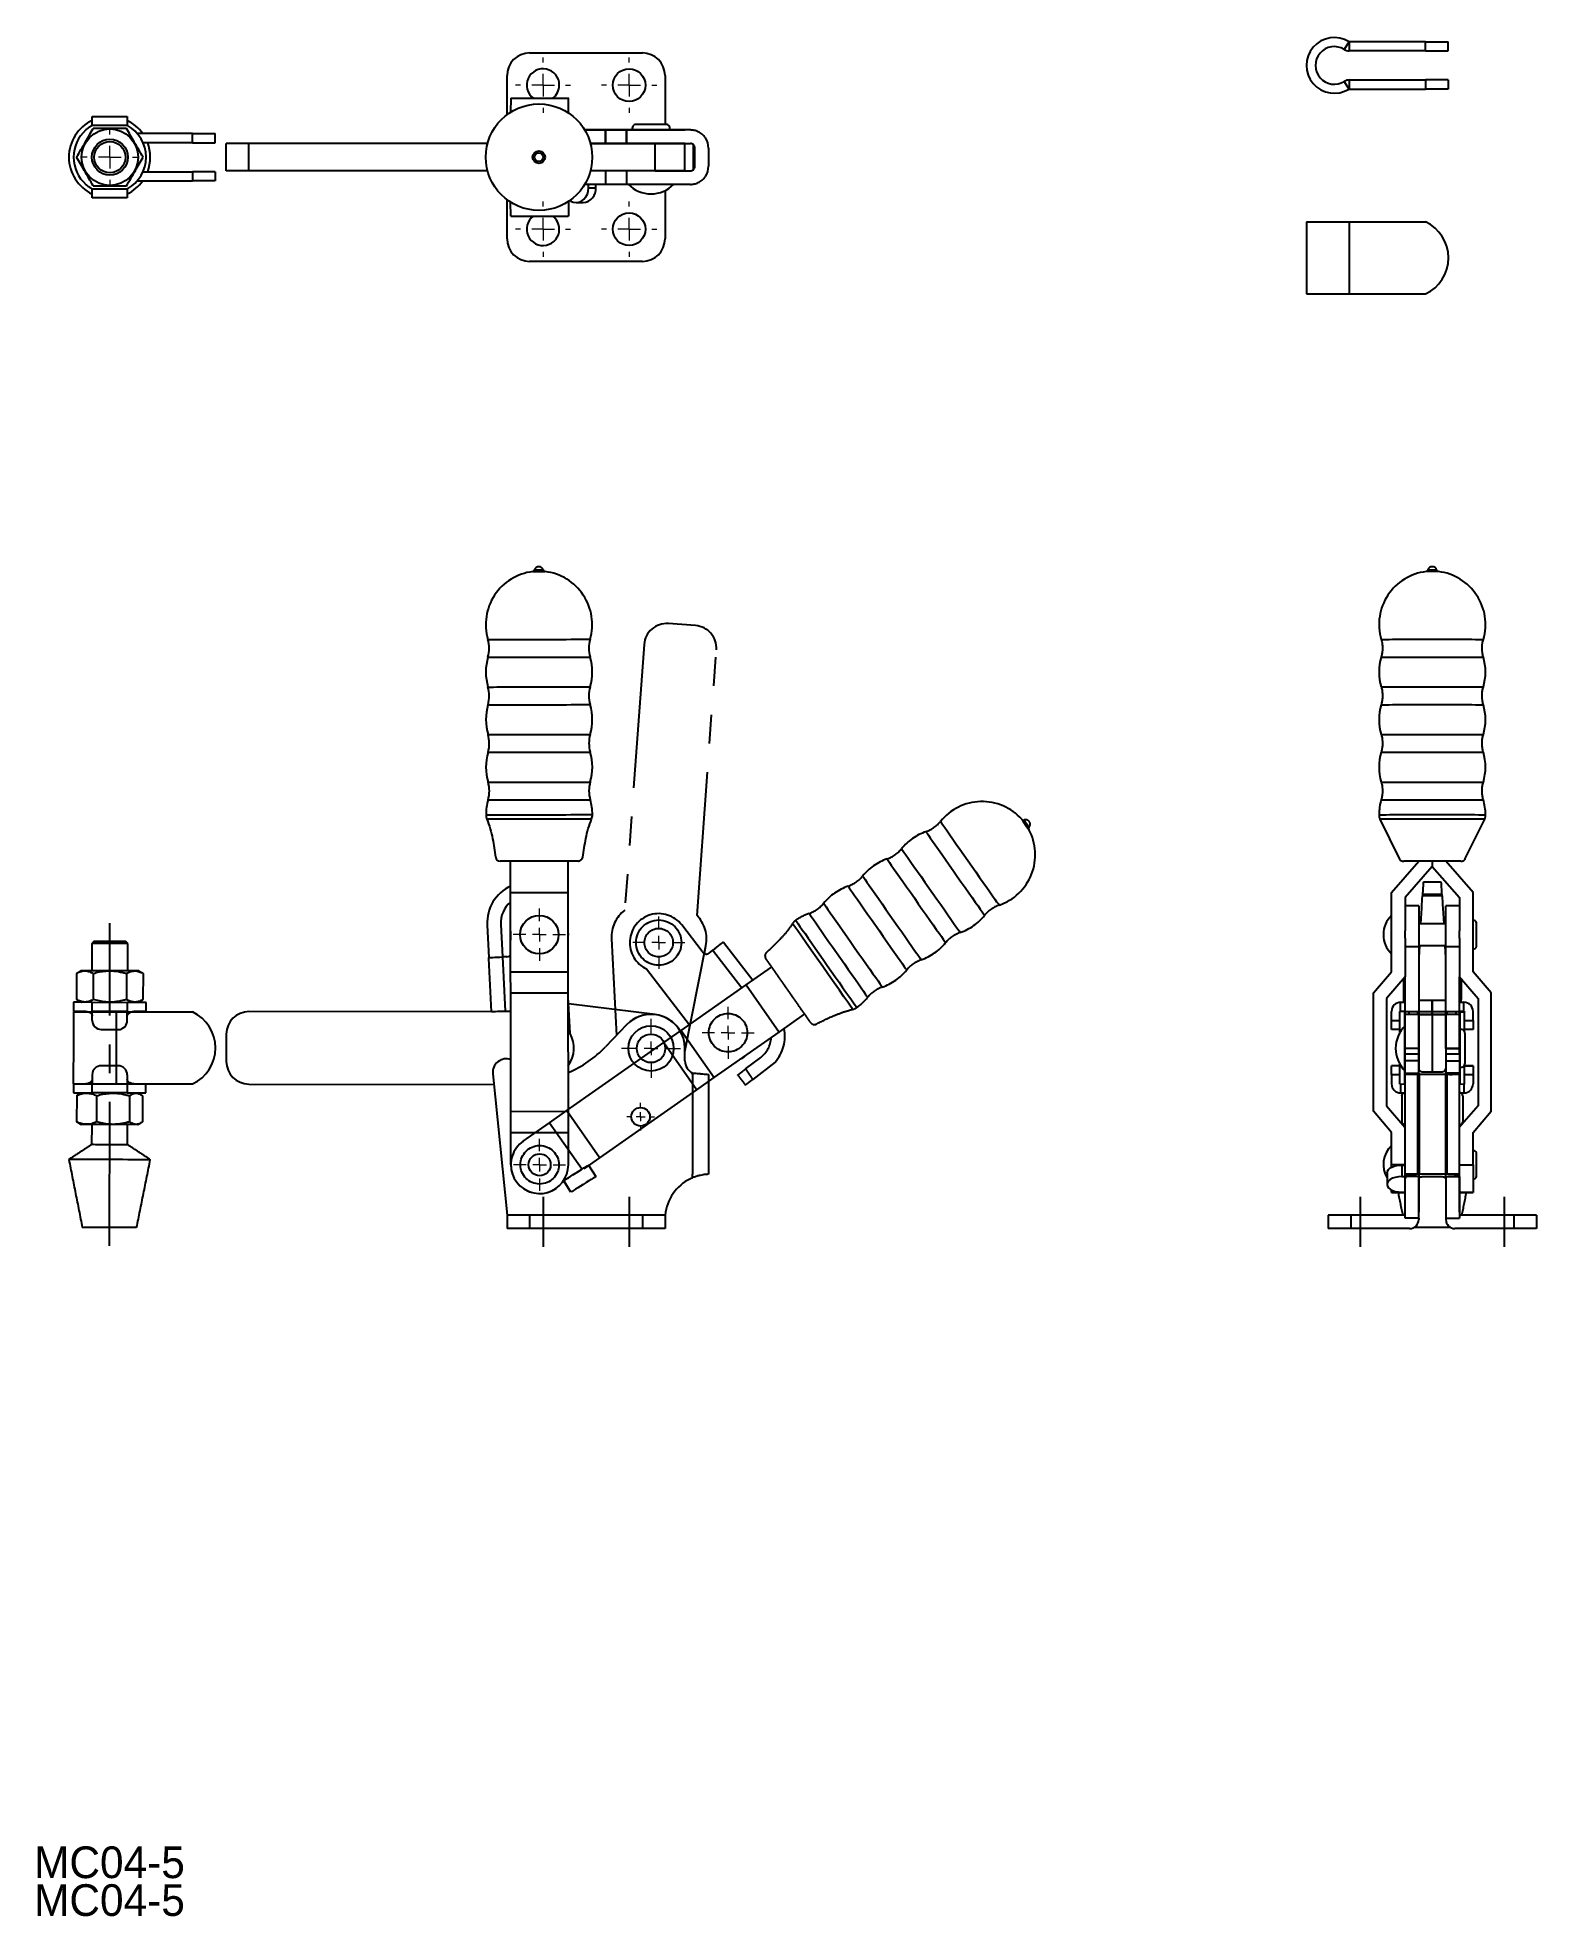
# Model space of a CAD drawing. Header units: millimetres. Extents: x 28 to 359, y 24 to 439.
import ezdxf

# ---------------------------------------------------------------- set-up
doc = ezdxf.new("R2010")
doc.units = ezdxf.units.MM
doc.linetypes.add('CENTER', pattern=[50.8, 31.75, -6.35, 6.35, -6.35])
doc.linetypes.add('PHANTOM', pattern=[63.5, 31.75, -6.35, 6.35, -6.35, 6.35, -6.35])
doc.layers.add('CENTER', color=1, linetype='CENTER')
doc.styles.get("Standard").update_dxf_attribs({"font": 'GOTHIC.TTF'})

msp = doc.modelspace()

# ---------------------------------------------------------------- texts
at = {"color": 7, "linetype": 'Continuous', "char_height": 7, "width": 313.0526, "attachment_point": 1}
for insert in [(26.79, 39.3), (26.79, 30.95)]:
    msp.add_mtext('MC04-5', dxfattribs=dict(at, insert=insert))

# ---------------------------------------------------------------- blocks, each defined once
blk = doc.blocks.new('SW_CENTERMARKSYMBOL_0')
at = {"color": 0, "linetype": 'Continuous', "lineweight": 0}
for p, q in [((0, 3), (0, 5.75)), ((-3, 0), (-5.75, 0)), ((0, 0), (-1.5, 0)), ((0, 0), (0, 1.5)), ((0, 0), (0, -1.5)), ((0, 0), (1.5, 0)), ((3, 0), (5.75, 0)), ((0, -3), (0, -5.75))]:
    blk.add_line(p, q, dxfattribs=at)
blk = doc.blocks.new('SW_CENTERMARKSYMBOL_1')
at = {"color": 0, "linetype": 'Continuous', "lineweight": 0}
for p, q in [((0, 3), (0, 5.75)), ((-3, 0), (-5.75, 0)), ((0, 0), (-1.5, 0)), ((0, 0), (0, 1.5)), ((0, 0), (0, -1.5)), ((0, 0), (1.5, 0)), ((3, 0), (5.75, 0)), ((0, -3), (0, -5.75))]:
    blk.add_line(p, q, dxfattribs=at)
blk = doc.blocks.new('SW_CENTERMARKSYMBOL_2')
at = {"color": 0, "linetype": 'Continuous', "lineweight": 0}
for p, q in [((0, 3), (0, 6.5)), ((-3, 0), (-6.5, 0)), ((0, 0), (-1.5, 0)), ((0, 0), (0, 1.5)), ((0, 0), (0, -1.5)), ((0, 0), (1.5, 0)), ((3, 0), (6.5, 0)), ((0, -3), (0, -6.5))]:
    blk.add_line(p, q, dxfattribs=at)
blk = doc.blocks.new('SW_CENTERMARKSYMBOL_3')
at = {"color": 0, "linetype": 'Continuous', "lineweight": 0}
for p, q in [((-2, 0), (-3.05, 0)), ((0, 0), (-1, 0)), ((0, 2), (0, 3.05)), ((0, 0), (0, 1)), ((0, 0), (0, -1)), ((0, 0), (1, 0)), ((2, 0), (3.05, 0)), ((0, -2), (0, -3.05))]:
    blk.add_line(p, q, dxfattribs=at)
blk = doc.blocks.new('SW_CENTERMARKSYMBOL_4')
at = {"color": 0, "linetype": 'Continuous', "lineweight": 0}
for p, q in [((0, 5), (0, 6.1)), ((-5, 0), (-6.1, 0)), ((0, 0), (-2.5, 0)), ((0, 0), (0, 2.5)), ((0, 0), (0, -2.5)), ((0, 0), (2.5, 0)), ((5, 0), (6.1, 0)), ((0, -5), (0, -6.1))]:
    blk.add_line(p, q, dxfattribs=at)
blk = doc.blocks.new('SW_CENTERMARKSYMBOL_5')
at = {"color": 0, "linetype": 'Continuous', "lineweight": 0}
for p, q in [((0, 5), (0, 6.1)), ((-5, 0), (-6.1, 0)), ((0, 0), (-2.5, 0)), ((0, 0), (0, 2.5)), ((0, 0), (0, -2.5)), ((0, 0), (2.5, 0)), ((5, 0), (6.1, 0)), ((0, -5), (0, -6.1))]:
    blk.add_line(p, q, dxfattribs=at)
blk = doc.blocks.new('SW_CENTERMARKSYMBOL_6')
at = {"color": 0, "linetype": 'Continuous', "lineweight": 0}
for p, q in [((0, 5), (0, 6.1)), ((-5, 0), (-6.1, 0)), ((0, 0), (-2.5, 0)), ((0, 0), (0, 2.5)), ((0, 0), (0, -2.5)), ((0, 0), (2.5, 0)), ((5, 0), (6.1, 0)), ((0, -5), (0, -6.1))]:
    blk.add_line(p, q, dxfattribs=at)
blk = doc.blocks.new('SW_CENTERMARKSYMBOL_7')
at = {"color": 0, "linetype": 'Continuous', "lineweight": 0}
for p, q in [((0, 5), (0, 6.1)), ((-5, 0), (-6.1, 0)), ((0, 0), (-2.5, 0)), ((0, 0), (0, 2.5)), ((0, 0), (0, -2.5)), ((0, 0), (2.5, 0)), ((5, 0), (6.1, 0)), ((0, -5), (0, -6.1))]:
    blk.add_line(p, q, dxfattribs=at)

# ---------------------------------------------------------------- linework, layer by layer
at = {"color": 7, "linetype": 'Continuous'}
for p, q in [((316.13, 435.96), (317.19, 437.66)), ((317.2, 437.65), (317.2, 435.65)), ((334.06, 437.65), (317.2, 437.65)), ((334.06, 435.65), (317.2, 435.65)), ((334.06, 435.65), (334.06, 437.65)), ((334.06, 437.65), (339.06, 437.65)), ((334.06, 435.65), (339.06, 435.65)), ((339.06, 435.65), (339.06, 437.65)), ((136.23, 435.2), (161.13, 435.2)), ((131.23, 421.59), (131.23, 430.2)), ((166.13, 430.2), (166.13, 419.42)), ((317.19, 427.25), (316.13, 428.94)), ((317.2, 429.25), (317.2, 427.25)), ((317.2, 429.25), (334.06, 429.25)), ((317.2, 427.25), (334.06, 427.25)), ((334.06, 429.25), (334.06, 427.25)), ((339.06, 429.25), (334.06, 429.25)), ((339.06, 427.25), (334.06, 427.25)), ((339.06, 429.25), (339.06, 427.25)), ((132.04, 425.2), (132.03, 422.14)), ((132.04, 425.2), (144.74, 425.2)), ((144.77, 425.2), (144.74, 425.2)), ((144.77, 421.99), (144.77, 425.2)), ((39.63, 419.2), (39.64, 419.2)), ((39.64, 421.2), (47.38, 421.2)), ((47.38, 419.2), (39.64, 419.2)), ((166.36, 419.42), (159.71, 419.42)), ((39.85, 418.55), (39.85, 418.55)), ((61.77, 417.4), (49.59, 417.4)), ((61.77, 415.4), (50.84, 415.4)), ((61.77, 415.4), (61.77, 417.4)), ((61.77, 417.4), (66.77, 417.4)), ((61.77, 415.4), (66.77, 415.4)), ((66.77, 415.4), (66.77, 417.4)), ((69.23, 409.2), (69.23, 415.2)), ((69.24, 415.2), (69.23, 415.2)), ((69.24, 409.2), (69.24, 415.2)), ((74.24, 415.2), (69.24, 415.2)), ((74.24, 409.2), (74.24, 415.2)), ((126.93, 415.2), (74.24, 415.2)), ((128.09, 418.2), (128.19, 418.2)), ((128.18, 418.2), (128.09, 418.2)), ((148.44, 418.2), (153, 418.2)), ((153, 418.2), (148.44, 418.2)), ((163.96, 415.2), (149.7, 415.2)), ((149.7, 415.2), (153, 415.2)), ((153, 415.2), (153, 418.2)), ((153, 418.2), (157.61, 418.2)), ((153, 418.2), (153, 415.2)), ((157.61, 418.2), (153, 418.2)), ((153, 415.2), (157.61, 415.2)), ((157.61, 415.2), (157.61, 418.2)), ((157.61, 418.2), (170.53, 418.2)), ((157.61, 418.2), (157.61, 415.2)), ((170.53, 418.2), (157.61, 418.2)), ((157.61, 415.2), (170.53, 415.2)), ((163.96, 409.2), (163.96, 415.2)), ((170.53, 415.2), (163.96, 415.2)), ((163.96, 415.2), (170.53, 415.2)), ((171.73, 418.2), (170.53, 418.2)), ((170.53, 415.2), (171.73, 415.2)), ((172.31, 415), (172.31, 409.39)), ((172.73, 410.2), (172.73, 414.2)), ((175.73, 414.2), (175.73, 410.2)), ((49.59, 407), (61.77, 407)), ((50.84, 409), (61.77, 409)), ((61.77, 409), (61.77, 407)), ((66.77, 409), (61.77, 409)), ((66.77, 407), (61.77, 407)), ((66.77, 409), (66.77, 407)), ((69.24, 409.2), (69.23, 409.2)), ((74.24, 409.2), (69.24, 409.2)), ((126.93, 409.2), (74.24, 409.2)), ((163.96, 409.2), (149.7, 409.2)), ((153, 409.2), (153, 406.2)), ((153, 409.2), (153, 406.2)), ((157.61, 409.2), (157.61, 406.2)), ((157.61, 409.2), (157.61, 406.2)), ((170.53, 409.2), (163.96, 409.2)), ((170.53, 409.2), (163.96, 409.2)), ((163.96, 409.2), (170.53, 409.2)), ((170.53, 409.2), (171.73, 409.2)), ((39.63, 405.2), (39.64, 405.2)), ((39.64, 405.2), (47.38, 405.2)), ((47.38, 403.2), (39.64, 403.2)), ((39.85, 405.85), (39.85, 405.85)), ((128.18, 406.2), (128.09, 406.2)), ((128.18, 406.2), (128.09, 406.2)), ((131.23, 394.2), (131.23, 402.8)), ((144.77, 402.4), (144.77, 399.2)), ((153, 406.2), (148.44, 406.2)), ((153, 406.2), (148.44, 406.2)), ((149.24, 405.45), (149.24, 406.2)), ((149.24, 405.45), (150.83, 405.45)), ((150.83, 405.45), (150.83, 406.2)), ((157.61, 406.2), (153, 406.2)), ((157.61, 406.2), (153, 406.2)), ((170.53, 406.2), (157.61, 406.2)), ((170.53, 406.2), (157.61, 406.2)), ((166.13, 404.82), (166.13, 394.2)), ((171.73, 406.2), (170.53, 406.2)), ((132.04, 399.2), (132.03, 402.25)), ((132.04, 399.2), (144.74, 399.2)), ((144.77, 399.2), (144.74, 399.2)), ((307.76, 397.92), (317.19, 397.92)), ((317.19, 397.92), (317.19, 382.02)), ((317.19, 397.92), (317.2, 397.92)), ((317.2, 397.92), (317.2, 382.02)), ((317.2, 397.92), (334.06, 397.92)), ((161.13, 389.2), (136.23, 389.2)), ((307.76, 382.02), (317.19, 382.02)), ((317.19, 382.02), (317.2, 382.02)), ((317.2, 382.02), (334.06, 382.02)), ((324, 266.09), (328.26, 257.35)), ((342.85, 257.36), (347.13, 266.09)), ((132.01, 249.89), (132, 256.74)), ((144.71, 249.9), (144.7, 256.76)), ((326.56, 249.9), (332.6, 256.81)), ((335.56, 255.61), (329.56, 248.75)), ((335.56, 256.81), (335.56, 255.62)), ((335.56, 255.62), (341.56, 248.76)), ((335.56, 255.61), (335.56, 255.62)), ((344.56, 249.9), (338.52, 256.81)), ((132.01, 249.89), (144.71, 249.9)), ((132.03, 232.39), (132.01, 249.89)), ((144.73, 232.4), (144.71, 249.9)), ((326.56, 232.4), (326.56, 249.9)), ((333.39, 249.35), (333.39, 249.14)), ((337.73, 249.14), (333.39, 249.14)), ((337.73, 249.14), (337.73, 249.35)), ((344.56, 232.4), (344.56, 249.9)), ((329.56, 248.76), (329.56, 241.38)), ((332.56, 246.97), (332.56, 237.88)), ((338.56, 237.88), (338.56, 246.97)), ((341.56, 248.76), (341.56, 241.38)), ((126.85, 242.7), (127.21, 235.51)), ((129.85, 242.85), (130.21, 235.66)), ((329.56, 239.78), (329.56, 241.38)), ((341.56, 239.78), (341.56, 241.38)), ((345.3, 238), (345.3, 243.15)), ((131.98, 240.25), (132.02, 239.39)), ((329.56, 239.78), (329.56, 231.28)), ((332.56, 237.88), (329.56, 237.88)), ((332.73, 238.17), (332.56, 235.46)), ((332.56, 237.88), (332.56, 225.3)), ((338.56, 235.46), (338.39, 238.17)), ((341.56, 237.88), (338.56, 237.88)), ((338.56, 225.3), (338.56, 237.88)), ((341.56, 239.78), (341.56, 231.28)), ((127.22, 235.31), (127.21, 235.51)), ((127.81, 223.52), (127.22, 235.31)), ((131.21, 235.71), (130.21, 235.66)), ((130.21, 235.66), (130.81, 223.67)), ((132.03, 232.39), (144.73, 232.4)), ((132.04, 227.72), (132.03, 232.39)), ((144.74, 227.74), (144.73, 232.4)), ((322.56, 227.74), (326.56, 232.4)), ((348.56, 227.74), (344.56, 232.4)), ((36.19, 232.02), (36.18, 226.27)), ((39.85, 232.01), (39.85, 226.26)), ((47.19, 232), (47.18, 226.25)), ((50.85, 232), (50.84, 226.25)), ((329.56, 231.28), (325.46, 226.5)), ((329.21, 230.86), (329.21, 226.25)), ((329.56, 231.28), (329.56, 231.28)), ((329.56, 222.97), (329.56, 231.28)), ((341.56, 231.28), (345.66, 226.5)), ((341.56, 231.28), (341.56, 231.28)), ((341.56, 222.97), (341.56, 231.28)), ((341.56, 231.27), (345.66, 226.49)), ((341.91, 230.86), (341.91, 226.25)), ((39.64, 225.64), (47.38, 225.63)), ((132.04, 227.72), (144.74, 227.74)), ((132.07, 201.55), (132.04, 227.72)), ((144.77, 201.57), (144.74, 227.74)), ((145.14, 218.76), (144.74, 226.77)), ((163.96, 222.92), (144.81, 225.3)), ((322.56, 201.57), (322.56, 227.74)), ((325.46, 226.5), (325.46, 202.79)), ((328.56, 225.64), (328.56, 225.63)), ((328.56, 223.63), (328.56, 225.63)), ((332.56, 225.3), (332.56, 222.91)), ((335.55, 225.99), (335.55, 226.01)), ((335.55, 225.94), (335.55, 225.99)), ((335.55, 225.95), (335.57, 225.95)), ((335.55, 225.95), (335.57, 225.95)), ((335.55, 222.91), (335.55, 225.94)), ((335.57, 226.01), (335.57, 225.94)), ((335.57, 225.94), (335.57, 222.91)), ((338.56, 222.91), (338.56, 225.3)), ((342.56, 225.63), (342.56, 225.64)), ((342.56, 223.63), (342.56, 225.63)), ((345.66, 226.5), (345.66, 202.79)), ((348.56, 201.57), (348.56, 227.74)), ((35.47, 223.55), (44.9, 223.53)), ((39.63, 221.64), (39.64, 223.64)), ((47.38, 223.63), (39.64, 223.64)), ((44.9, 223.53), (44.88, 207.63)), ((44.9, 223.53), (44.88, 207.63)), ((44.91, 223.53), (44.89, 207.63)), ((44.91, 223.53), (44.89, 207.63)), ((44.9, 223.53), (44.91, 223.53)), ((44.91, 223.53), (61.77, 223.51)), ((44.91, 223.53), (61.77, 223.51)), ((47.38, 221.63), (47.38, 223.63)), ((48.28, 223.53), (61.77, 223.51)), ((132.04, 223.51), (74.24, 223.59)), ((130.81, 223.67), (131.83, 223.72)), ((130.81, 223.67), (131.83, 223.72)), ((131.83, 223.72), (132.04, 223.71)), ((157.61, 220.66), (153, 215.83)), ((157.61, 220.66), (153, 215.83)), ((157.61, 220.66), (153, 215.83)), ((157.61, 220.66), (153, 215.83)), ((157.61, 220.66), (153, 215.83)), ((326.56, 223.63), (326.56, 223.64)), ((326.56, 221.63), (326.56, 223.63)), ((326.56, 219.63), (326.56, 221.63)), ((326.56, 221.63), (328.41, 221.63)), ((328.41, 223.63), (328.41, 223.54)), ((328.41, 223.54), (328.41, 223.6)), ((328.41, 219.03), (328.41, 223.54)), ((329.56, 223.72), (329.56, 223.72)), ((329.56, 223.67), (329.56, 223.72)), ((329.56, 223.61), (341.56, 223.61)), ((329.56, 215.47), (329.56, 222.97)), ((329.56, 215.47), (329.56, 222.97)), ((329.56, 215.47), (329.56, 222.97)), ((332.36, 223.53), (330.36, 223.53)), ((330.36, 223.53), (330.36, 222.97)), ((332.36, 223.53), (332.36, 223.51)), ((332.36, 222.97), (332.36, 223.51)), ((332.56, 215.47), (332.56, 222.97)), ((332.56, 222.92), (338.56, 222.92)), ((332.56, 215.47), (332.56, 222.92)), ((332.56, 222.92), (338.56, 222.92)), ((332.56, 222.92), (332.56, 215.47)), ((332.56, 215.47), (332.56, 222.91)), ((335.55, 222.91), (332.56, 222.91)), ((332.56, 222.91), (332.56, 215.47)), ((332.56, 222.91), (332.56, 215.47)), ((338.56, 222.91), (335.57, 222.91)), ((335.57, 222.91), (335.57, 210.3)), ((338.56, 222.97), (338.56, 215.47)), ((338.56, 222.97), (338.56, 215.47)), ((338.56, 215.47), (338.56, 222.92)), ((338.56, 215.47), (338.56, 222.92)), ((338.56, 215.47), (338.56, 222.91)), ((338.56, 222.91), (338.56, 215.47)), ((340.76, 223.53), (338.76, 223.53)), ((338.76, 223.51), (338.76, 223.53)), ((338.76, 223.51), (338.76, 222.97)), ((340.76, 223.51), (340.76, 223.53)), ((340.76, 223.53), (340.76, 222.97)), ((340.76, 223.51), (340.76, 222.97)), ((341.56, 223.72), (341.56, 223.72)), ((341.56, 223.67), (341.56, 223.72)), ((341.56, 223.53), (342.71, 223.54)), ((341.56, 222.97), (341.56, 215.47)), ((341.56, 215.47), (341.56, 222.97)), ((341.56, 222.97), (341.56, 215.47)), ((342.71, 223.63), (342.71, 223.54)), ((342.71, 223.54), (342.71, 223.6)), ((342.71, 219.17), (342.71, 223.54)), ((342.71, 221.63), (344.56, 221.63)), ((344.56, 223.64), (344.56, 223.63)), ((344.56, 221.63), (344.56, 223.63)), ((344.56, 221.63), (344.56, 219.63)), ((41.63, 219.64), (45.38, 219.63)), ((44.9, 219.63), (44.88, 211.63)), ((44.91, 219.63), (44.9, 211.63)), ((69.24, 218.6), (69.23, 212.6)), ((328.41, 219.63), (326.56, 219.63)), ((341.96, 219.62), (341.96, 219.65)), ((344.56, 219.63), (342.71, 219.63)), ((342.79, 218.8), (342.79, 218.83)), ((342.79, 212.15), (342.79, 218.8)), ((45.37, 211.63), (41.62, 211.64)), ((170.53, 212.72), (170.53, 215.47)), ((170.53, 214.17), (170.53, 215.47)), ((170.53, 212.72), (170.53, 215.47)), ((328.41, 211.64), (326.56, 211.64)), ((326.56, 211.63), (326.56, 211.64)), ((326.56, 209.63), (326.56, 211.63)), ((328.41, 207.54), (328.41, 211.95)), ((332.56, 215.47), (329.56, 215.47)), ((329.56, 214.17), (329.56, 215.47)), ((332.56, 215.47), (329.56, 215.47)), ((329.56, 214.17), (329.56, 215.47)), ((332.56, 215.47), (329.56, 215.47)), ((329.56, 212.72), (329.56, 215.47)), ((329.56, 211.11), (329.56, 214.17)), ((332.56, 214.17), (329.56, 214.17)), ((329.56, 211.91), (329.56, 213.17)), ((332.56, 212.72), (329.56, 212.72)), ((329.56, 210.03), (329.56, 212.72)), ((329.56, 209.72), (329.56, 211.91)), ((332.56, 214.17), (332.56, 215.47)), ((332.56, 215.47), (332.56, 214.17)), ((332.56, 212.72), (332.56, 215.47)), ((332.56, 214.17), (332.56, 211.11)), ((332.56, 211.91), (332.56, 213.17)), ((332.56, 210.03), (332.56, 212.72)), ((332.56, 210.03), (332.56, 211.91)), ((338.56, 215.47), (341.56, 215.47)), ((338.56, 215.47), (338.56, 214.17)), ((341.56, 215.47), (338.56, 215.47)), ((338.56, 215.47), (338.56, 214.17)), ((338.56, 215.47), (341.56, 215.47)), ((338.56, 215.47), (338.56, 212.72)), ((338.56, 214.17), (338.56, 211.11)), ((341.56, 214.17), (338.56, 214.17)), ((338.56, 213.17), (338.56, 211.91)), ((338.56, 212.72), (341.56, 212.72)), ((338.56, 212.72), (338.56, 210.03)), ((338.56, 211.91), (338.56, 209.97)), ((341.56, 215.47), (341.56, 212.72)), ((341.56, 214.17), (341.56, 215.47)), ((341.56, 215.47), (341.56, 212.72)), ((341.56, 213.17), (341.56, 211.91)), ((341.56, 212.72), (341.56, 210.03)), ((341.56, 212.72), (341.56, 212.72)), ((341.56, 212.72), (341.56, 210.03)), ((341.56, 212.35), (341.56, 211.91)), ((341.56, 211.91), (341.56, 209.72)), ((341.56, 211.91), (341.56, 209.72)), ((342.71, 207.54), (342.71, 211.8)), ((344.56, 211.64), (342.71, 211.64)), ((342.71, 211.63), (344.56, 211.63)), ((344.56, 211.64), (344.56, 211.63)), ((344.56, 211.63), (344.56, 209.63)), ((35.45, 207.65), (44.88, 207.63)), ((39.62, 209.64), (39.61, 207.64)), ((39.61, 207.64), (47.36, 207.63)), ((44.88, 207.63), (44.89, 207.63)), ((44.89, 207.63), (61.75, 207.61)), ((44.89, 207.63), (61.75, 207.61)), ((47.36, 209.63), (47.36, 207.63)), ((48.78, 207.63), (49.57, 207.63)), ((49.57, 207.63), (61.75, 207.61)), ((74.22, 207.59), (128.34, 207.52)), ((128.11, 209.87), (131.23, 178.67)), ((128.11, 209.87), (131.23, 178.67)), ((128.11, 209.87), (131.23, 178.67)), ((128.11, 209.87), (131.23, 178.67)), ((128.11, 209.87), (131.23, 178.67)), ((172.21, 209.72), (172.21, 210.03)), ((172.21, 209.72), (172.21, 210.03)), ((172.21, 209.72), (172.21, 187.72)), ((172.21, 209.72), (172.21, 187.72)), ((173.16, 206.35), (176.98, 209.03)), ((175.73, 209.72), (175.73, 187.72)), ((175.73, 209.72), (175.73, 187.72)), ((175.73, 208.15), (175.73, 187.72)), ((326.56, 209.63), (326.56, 207.63)), ((328.41, 209.63), (326.56, 209.63)), ((329.53, 207.53), (328.41, 207.54)), ((328.56, 207.54), (328.56, 205.63)), ((332.32, 209.72), (329.53, 209.72)), ((332.32, 209.72), (329.53, 209.72)), ((329.56, 210.32), (329.56, 211.11)), ((329.56, 210.03), (329.56, 210.32)), ((329.56, 209.72), (329.56, 210.03)), ((329.56, 209.72), (329.56, 210.03)), ((332.32, 209.72), (332.32, 187.72)), ((332.66, 209.72), (332.32, 209.72)), ((332.32, 209.72), (332.32, 187.72)), ((332.66, 209.72), (332.32, 209.72)), ((332.66, 209.72), (332.66, 187.72)), ((338.46, 209.72), (332.66, 209.72)), ((332.66, 209.72), (332.66, 187.72)), ((338.46, 209.72), (332.66, 209.72)), ((333.56, 210.3), (337.56, 210.3)), ((338.46, 209.72), (338.46, 187.72)), ((338.8, 209.72), (338.46, 209.72)), ((338.46, 209.72), (338.46, 187.72)), ((338.8, 209.72), (338.46, 209.72)), ((338.8, 209.72), (338.8, 187.72)), ((341.59, 209.72), (338.8, 209.72)), ((338.8, 209.72), (338.8, 187.72)), ((341.59, 209.72), (338.8, 209.72)), ((341.56, 209.72), (341.56, 210.03)), ((341.56, 209.72), (341.56, 210.03)), ((342.71, 207.54), (341.59, 207.53)), ((342.56, 207.54), (342.56, 205.63)), ((344.56, 209.63), (342.71, 209.63)), ((344.56, 209.63), (344.56, 207.63)), ((36.2, 205.02), (36.19, 199.27)), ((47.36, 205.63), (39.61, 205.64)), ((40.59, 205.01), (40.58, 199.26)), ((47.87, 205), (47.86, 199.25)), ((50.76, 205), (50.76, 199.25)), ((172.21, 205.68), (172.21, 187.72)), ((328.82, 205.01), (328.82, 199.26)), ((342.3, 205.01), (342.3, 199.26)), ((132.07, 201.55), (144.77, 201.57)), ((132.07, 196.89), (132.07, 201.55)), ((144.77, 196.9), (144.77, 201.57)), ((326.56, 196.9), (322.56, 201.57)), ((322.56, 201.55), (322.56, 201.57)), ((325.46, 202.79), (329.53, 198.05)), ((345.66, 202.79), (341.59, 198.05)), ((344.56, 196.9), (348.56, 201.57)), ((348.56, 201.55), (348.56, 201.57)), ((132.07, 196.89), (144.77, 196.9)), ((132.08, 189.76), (132.07, 196.89)), ((144.78, 189.78), (144.77, 196.9)), ((326.56, 189.78), (326.56, 196.9)), ((329.35, 198.63), (329.31, 198.63)), ((329.53, 198.63), (329.35, 198.63)), ((344.56, 189.78), (344.56, 196.9)), ((345.3, 187.2), (345.3, 192.35)), ((149.24, 189.72), (150.83, 187.17)), ((172.21, 187.21), (172.21, 187.72)), ((172.21, 187.21), (172.21, 187.72)), ((172.21, 186.9), (172.21, 187.72)), ((175.73, 187.72), (175.72, 187.72)), ((175.73, 187.72), (175.72, 187.72)), ((175.73, 187.72), (175.72, 187.72)), ((175.73, 187.72), (175.73, 187.67)), ((175.73, 187.72), (175.73, 187.67)), ((326.56, 189.24), (326.56, 189.78)), ((329.53, 189.78), (326.56, 189.78)), ((328.81, 189.72), (328.81, 187.17)), ((328.81, 189.72), (329.53, 189.72)), ((328.81, 187.17), (329.56, 187.17)), ((332.32, 187.72), (329.53, 187.72)), ((332.32, 187.72), (329.53, 187.72)), ((329.56, 187.21), (329.56, 187.72)), ((329.56, 187.21), (329.56, 187.72)), ((329.56, 186.99), (329.56, 187.21)), ((329.56, 178.01), (329.56, 187.21)), ((329.56, 186.68), (329.56, 186.99)), ((329.56, 179.3), (329.56, 186.68)), ((332.66, 187.72), (332.32, 187.72)), ((332.66, 187.72), (332.32, 187.72)), ((332.56, 178.01), (332.56, 187.21)), ((332.56, 186.68), (332.56, 179.3)), ((338.46, 187.72), (332.66, 187.72)), ((338.46, 187.72), (332.66, 187.72)), ((333.56, 187.72), (333.56, 187.67)), ((337.56, 187.67), (333.56, 187.67)), ((337.56, 187.1), (333.56, 187.1)), ((337.56, 187.67), (337.56, 187.72)), ((338.8, 187.72), (338.46, 187.72)), ((338.8, 187.72), (338.46, 187.72)), ((338.56, 187.21), (338.56, 178.01)), ((338.56, 186.68), (338.56, 178.67)), ((341.59, 187.72), (338.8, 187.72)), ((341.59, 187.72), (338.8, 187.72)), ((341.56, 187.21), (341.56, 187.72)), ((341.56, 187.21), (341.56, 187.72)), ((341.56, 187.21), (341.56, 178.01)), ((341.56, 179.3), (341.56, 186.68)), ((341.59, 189.78), (344.56, 189.78)), ((344.56, 189.78), (344.56, 183.65)), ((145.32, 183.73), (143.73, 186.27)), ((145.32, 183.73), (143.97, 185.9)), ((326.56, 183.65), (326.56, 184.21)), ((326.56, 183.65), (329.56, 183.65)), ((326.56, 183.65), (326.56, 183.65)), ((328.81, 183.73), (329.56, 183.73)), ((344.56, 183.65), (341.56, 183.65)), ((341.56, 183.65), (344.56, 183.65)), ((344.56, 183.65), (344.56, 183.65)), ((131.23, 178.67), (131.23, 175.67)), ((136.23, 178.67), (131.23, 178.67)), ((131.23, 178.67), (131.23, 175.67)), ((136.23, 178.67), (131.23, 178.67)), ((136.23, 178.67), (136.23, 175.67)), ((161.13, 178.67), (136.23, 178.67)), ((136.23, 178.67), (136.23, 175.67)), ((161.13, 178.67), (136.23, 178.67)), ((161.13, 178.67), (161.13, 175.67)), ((166.13, 178.67), (161.13, 178.67)), ((161.13, 178.67), (161.13, 175.67)), ((166.13, 178.67), (161.13, 178.67)), ((166.13, 178.67), (166.13, 175.67)), ((166.13, 178.67), (166.13, 175.67)), ((312.56, 178.67), (312.56, 175.67)), ((317.56, 178.67), (312.56, 178.67)), ((317.56, 178.67), (317.56, 175.67)), ((329.56, 178.67), (317.56, 178.67)), ((329.56, 178.01), (329.56, 179.3)), ((332.56, 178.01), (332.56, 179.3)), ((338.56, 179.3), (338.56, 178.01)), ((338.56, 178.67), (338.56, 178.67)), ((338.56, 178.67), (338.56, 177.67)), ((353.56, 178.67), (341.56, 178.67)), ((353.56, 178.67), (353.56, 175.67)), ((358.56, 178.67), (353.56, 178.67)), ((358.56, 178.67), (358.56, 175.67)), ((136.23, 175.67), (131.23, 175.67)), ((136.23, 175.67), (131.23, 175.67)), ((161.13, 175.67), (136.23, 175.67)), ((161.13, 175.67), (136.23, 175.67)), ((166.13, 175.67), (161.13, 175.67)), ((166.13, 175.67), (161.13, 175.67)), ((317.56, 175.67), (312.56, 175.67)), ((330.56, 175.67), (317.56, 175.67)), ((332.56, 178.01), (329.56, 178.01)), ((332.56, 178.01), (329.56, 178.01)), ((332.56, 178.01), (332.56, 177.67)), ((338.56, 178.01), (341.56, 178.01)), ((338.56, 178.01), (341.56, 178.01)), ((353.56, 175.67), (340.56, 175.67)), ((358.56, 175.67), (353.56, 175.67))]:
    msp.add_line(p, q, dxfattribs=at)
at = {"color": 3, "linetype": 'PHANTOM'}
for p, q in [((172.84, 308.81), (166.85, 309.24)), ((172.84, 308.81), (166.85, 309.24)), ((161.5, 304.62), (157.23, 245.96)), ((161.5, 304.62), (157.23, 245.96)), ((173.19, 244.8), (177.46, 303.46)), ((173.19, 244.8), (177.46, 303.46)), ((174.32, 236.85), (169.8, 242.71)), ((154.32, 239.65), (155.38, 218.32)), ((154.32, 239.65), (155.38, 218.32)), ((170.53, 214.74), (175.15, 238.14)), ((174.81, 236.38), (175.15, 238.14)), ((176.63, 237.12), (175.83, 236.5)), ((176.63, 237.12), (175.83, 236.5)), ((183.05, 228.78), (176.63, 237.12)), ((179.01, 238.95), (185.51, 230.5)), ((162.06, 233), (171.52, 220.7)), ((184.03, 229.47), (189.65, 233.4)), ((169.7, 219.43), (184.03, 229.47)), ((184.03, 229.47), (191.32, 219.07)), ((191.32, 219.07), (196.93, 223)), ((144.44, 201.74), (165.88, 216.75)), ((165.88, 216.75), (169.7, 219.43)), ((165.88, 216.75), (173.16, 206.35)), ((169.7, 219.43), (176.98, 209.03)), ((176.98, 209.03), (191.32, 219.07)), ((183.91, 210.92), (187.25, 213.49)), ((190.45, 212.42), (185.48, 208.59)), ((151.73, 191.34), (173.16, 206.35)), ((140.62, 199.06), (144.44, 201.74)), ((144.44, 201.74), (151.73, 191.34)), ((134.79, 194.97), (140.62, 199.06)), ((140.62, 199.06), (147.8, 188.81)), ((148.24, 188.89), (151.73, 191.34))]:
    msp.add_line(p, q, dxfattribs=at)
at = {"color": 7, "linetype": 'Continuous', "flags": 128}
for points in [[(145.11, 402.63), (145.29, 402.52), (145.87, 402.28), (146.49, 402.2), (147.1, 402.28), (147.68, 402.52), (148.21, 402.91), (148.64, 403.42), (148.97, 404.04), (149.18, 404.72), (149.24, 405.45)], [(136.89, 320.71), (136.97, 320.71), (137.21, 320.71), (137.58, 320.71), (138.03, 320.72), (138.51, 320.72), (138.96, 320.72), (139.33, 320.72), (139.57, 320.72), (139.66, 320.72)], [(137.31, 321.07), (137.38, 321.07), (137.59, 321.07), (137.9, 321.07), (138.27, 321.07), (138.64, 321.07), (138.95, 321.07), (139.16, 321.07), (139.23, 321.07)], [(334.6, 321.07), (334.67, 321.07), (334.88, 321.07), (335.19, 321.07), (335.56, 321.07), (335.93, 321.07), (336.24, 321.07), (336.45, 321.07), (336.52, 321.07), (336.52, 321.07)], [(127.01, 305.74), (127.09, 305.74), (127.33, 305.74), (127.72, 305.74), (128.26, 305.74), (128.94, 305.75), (129.75, 305.75), (130.68, 305.75), (131.71, 305.75), (132.85, 305.75), (134.05, 305.75), (135.32, 305.75), (136.63, 305.76), (137.96, 305.76), (139.29, 305.76), (140.61, 305.76), (141.9, 305.76), (143.14, 305.76), (144.31, 305.76), (145.4, 305.77), (146.38, 305.77), (147.26, 305.77), (148, 305.77), (148.61, 305.77), (149.08, 305.77), (149.39, 305.77), (149.55, 305.77), (149.57, 305.77)], [(324.28, 305.76), (324.33, 305.76), (324.52, 305.76), (324.88, 305.76), (325.38, 305.76), (326.02, 305.76), (326.8, 305.77), (327.7, 305.77), (328.72, 305.77), (329.82, 305.77), (331.01, 305.77), (332.27, 305.77), (333.57, 305.77), (334.89, 305.77), (336.23, 305.77), (337.56, 305.77), (338.86, 305.77), (340.11, 305.77), (341.3, 305.77), (342.41, 305.77), (343.42, 305.77), (344.32, 305.77), (345.1, 305.76), (345.74, 305.76), (346.25, 305.76), (346.6, 305.76), (346.8, 305.76), (346.84, 305.76)], [(127.02, 301.82), (127.09, 301.82), (127.33, 301.82), (127.72, 301.82), (128.26, 301.82), (128.94, 301.83), (129.75, 301.83), (130.68, 301.83), (131.72, 301.83), (132.85, 301.83), (134.06, 301.83), (135.32, 301.83), (136.63, 301.84), (137.96, 301.84), (139.3, 301.84), (140.62, 301.84), (141.91, 301.84), (143.15, 301.84), (144.32, 301.84), (145.4, 301.85), (146.39, 301.85), (147.26, 301.85), (148.01, 301.85), (148.62, 301.85), (149.08, 301.85), (149.4, 301.85), (149.56, 301.85), (149.58, 301.85)], [(324.28, 301.84), (324.33, 301.84), (324.52, 301.84), (324.88, 301.84), (325.38, 301.84), (326.02, 301.84), (326.8, 301.85), (327.7, 301.85), (328.72, 301.85), (329.82, 301.85), (331.01, 301.85), (332.27, 301.85), (333.57, 301.85), (334.89, 301.85), (336.23, 301.85), (337.56, 301.85), (338.86, 301.85), (340.11, 301.85), (341.3, 301.85), (342.41, 301.85), (343.42, 301.85), (344.32, 301.85), (345.1, 301.84), (345.74, 301.84), (346.25, 301.84), (346.6, 301.84), (346.8, 301.84), (346.84, 301.84)], [(127.02, 295.24), (127.1, 295.24), (127.34, 295.24), (127.73, 295.24), (128.27, 295.24), (128.95, 295.25), (129.76, 295.25), (130.69, 295.25), (131.73, 295.25), (132.86, 295.25), (134.06, 295.25), (135.33, 295.25), (136.64, 295.26), (137.97, 295.26), (139.31, 295.26), (140.63, 295.26), (141.92, 295.26), (143.15, 295.26), (144.33, 295.26), (145.41, 295.27), (146.4, 295.27), (147.27, 295.27), (148.02, 295.27), (148.63, 295.27), (149.09, 295.27), (149.41, 295.27), (149.56, 295.27), (149.58, 295.27)], [(324.28, 295.26), (324.33, 295.26), (324.52, 295.26), (324.88, 295.26), (325.38, 295.26), (326.02, 295.26), (326.8, 295.27), (327.7, 295.27), (328.72, 295.27), (329.82, 295.27), (331.01, 295.27), (332.27, 295.27), (333.57, 295.27), (334.89, 295.27), (336.23, 295.27), (337.56, 295.27), (338.86, 295.27), (340.11, 295.27), (341.3, 295.27), (342.41, 295.27), (343.42, 295.27), (344.32, 295.27), (345.1, 295.26), (345.74, 295.26), (346.25, 295.26), (346.6, 295.26), (346.8, 295.26), (346.84, 295.26)], [(127.03, 291.32), (127.11, 291.32), (127.34, 291.32), (127.73, 291.32), (128.27, 291.32), (128.95, 291.33), (129.76, 291.33), (130.69, 291.33), (131.73, 291.33), (132.86, 291.33), (134.07, 291.33), (135.34, 291.33), (136.64, 291.34), (137.97, 291.34), (139.31, 291.34), (140.63, 291.34), (141.92, 291.34), (143.16, 291.34), (144.33, 291.34), (145.42, 291.35), (146.4, 291.35), (147.27, 291.35), (148.02, 291.35), (148.63, 291.35), (149.1, 291.35), (149.41, 291.35), (149.57, 291.35), (149.59, 291.35)], [(324.28, 291.34), (324.33, 291.34), (324.52, 291.34), (324.88, 291.34), (325.38, 291.34), (326.02, 291.34), (326.8, 291.35), (327.7, 291.35), (328.72, 291.35), (329.82, 291.35), (331.01, 291.35), (332.27, 291.35), (333.57, 291.35), (334.89, 291.35), (336.23, 291.35), (337.56, 291.35), (338.86, 291.35), (340.11, 291.35), (341.3, 291.35), (342.41, 291.35), (343.42, 291.35), (344.32, 291.35), (345.1, 291.34), (345.74, 291.34), (346.25, 291.34), (346.6, 291.34), (346.8, 291.34), (346.84, 291.34)], [(127.04, 284.74), (127.12, 284.74), (127.35, 284.74), (127.74, 284.74), (128.28, 284.74), (128.96, 284.75), (129.77, 284.75), (130.7, 284.75), (131.74, 284.75), (132.87, 284.75), (134.08, 284.75), (135.34, 284.75), (136.65, 284.76), (137.98, 284.76), (139.32, 284.76), (140.64, 284.76), (141.93, 284.76), (143.17, 284.76), (144.34, 284.76), (145.42, 284.77), (146.41, 284.77), (147.28, 284.77), (148.03, 284.77), (148.64, 284.77), (149.1, 284.77), (149.42, 284.77), (149.58, 284.77), (149.6, 284.77)], [(324.28, 284.76), (324.33, 284.76), (324.52, 284.76), (324.88, 284.76), (325.38, 284.76), (326.02, 284.76), (326.8, 284.77), (327.7, 284.77), (328.72, 284.77), (329.82, 284.77), (331.01, 284.77), (332.27, 284.77), (333.57, 284.77), (334.89, 284.77), (336.23, 284.77), (337.56, 284.77), (338.86, 284.77), (340.11, 284.77), (341.3, 284.77), (342.41, 284.77), (343.42, 284.77), (344.32, 284.77), (345.1, 284.76), (345.74, 284.76), (346.25, 284.76), (346.6, 284.76), (346.8, 284.76), (346.84, 284.76)], [(127.04, 280.82), (127.12, 280.82), (127.36, 280.82), (127.75, 280.82), (128.29, 280.82), (128.97, 280.83), (129.78, 280.83), (130.71, 280.83), (131.75, 280.83), (132.88, 280.83), (134.08, 280.83), (135.35, 280.83), (136.66, 280.84), (137.99, 280.84), (139.32, 280.84), (140.64, 280.84), (141.93, 280.84), (143.17, 280.84), (144.34, 280.84), (145.43, 280.85), (146.41, 280.85), (147.29, 280.85), (148.03, 280.85), (148.64, 280.85), (149.11, 280.85), (149.42, 280.85), (149.58, 280.85), (149.6, 280.85)], [(324.28, 280.84), (324.33, 280.84), (324.52, 280.84), (324.88, 280.84), (325.38, 280.84), (326.02, 280.84), (326.8, 280.85), (327.7, 280.85), (328.72, 280.85), (329.82, 280.85), (331.01, 280.85), (332.27, 280.85), (333.57, 280.85), (334.89, 280.85), (336.23, 280.85), (337.56, 280.85), (338.86, 280.85), (340.11, 280.85), (341.3, 280.85), (342.41, 280.85), (343.42, 280.85), (344.32, 280.85), (345.1, 280.84), (345.74, 280.84), (346.25, 280.84), (346.6, 280.84), (346.8, 280.84), (346.84, 280.84)], [(127.05, 274.24), (127.13, 274.24), (127.36, 274.24), (127.76, 274.24), (128.29, 274.24), (128.97, 274.25), (129.78, 274.25), (130.72, 274.25), (131.75, 274.25), (132.88, 274.25), (134.09, 274.25), (135.36, 274.25), (136.66, 274.26), (138, 274.26), (139.33, 274.26), (140.65, 274.26), (141.94, 274.26), (143.18, 274.26), (144.35, 274.26), (145.44, 274.27), (146.42, 274.27), (147.3, 274.27), (148.04, 274.27), (148.65, 274.27), (149.12, 274.27), (149.43, 274.27), (149.59, 274.27), (149.61, 274.27)], [(324.28, 274.26), (324.33, 274.26), (324.52, 274.26), (324.88, 274.26), (325.38, 274.26), (326.02, 274.26), (326.8, 274.27), (327.7, 274.27), (328.72, 274.27), (329.82, 274.27), (331.01, 274.27), (332.27, 274.27), (333.57, 274.27), (334.89, 274.27), (336.23, 274.27), (337.56, 274.27), (338.86, 274.27), (340.11, 274.27), (341.3, 274.27), (342.41, 274.27), (343.42, 274.27), (344.32, 274.27), (345.1, 274.26), (345.74, 274.26), (346.25, 274.26), (346.6, 274.26), (346.8, 274.26), (346.84, 274.26)], [(127.05, 270.32), (127.13, 270.32), (127.37, 270.32), (127.76, 270.32), (128.3, 270.32), (128.98, 270.33), (129.79, 270.33), (130.72, 270.33), (131.76, 270.33), (132.89, 270.33), (134.09, 270.33), (135.36, 270.33), (136.67, 270.34), (138, 270.34), (139.34, 270.34), (140.66, 270.34), (141.95, 270.34), (143.19, 270.34), (144.36, 270.34), (145.44, 270.35), (146.43, 270.35), (147.3, 270.35), (148.05, 270.35), (148.66, 270.35), (149.12, 270.35), (149.44, 270.35), (149.59, 270.35), (149.61, 270.35)], [(324.28, 270.34), (324.33, 270.34), (324.52, 270.34), (324.88, 270.34), (325.38, 270.34), (326.02, 270.34), (326.8, 270.35), (327.7, 270.35), (328.72, 270.35), (329.82, 270.35), (331.01, 270.35), (332.27, 270.35), (333.57, 270.35), (334.89, 270.35), (336.23, 270.35), (337.56, 270.35), (338.86, 270.35), (340.11, 270.35), (341.3, 270.35), (342.41, 270.35), (343.42, 270.35), (344.32, 270.35), (345.1, 270.34), (345.74, 270.34), (346.25, 270.34), (346.6, 270.34), (346.8, 270.34), (346.84, 270.34)], [(126.59, 267.03), (126.67, 267.03), (126.9, 267.03), (127.3, 267.03), (127.84, 267.03), (128.52, 267.04), (129.34, 267.04), (130.27, 267.04), (131.32, 267.04), (132.46, 267.04), (133.68, 267.04), (134.97, 267.04), (136.3, 267.04), (137.65, 267.05), (139.02, 267.05), (140.38, 267.05), (141.71, 267.05), (142.99, 267.05), (144.21, 267.05), (145.35, 267.06), (146.4, 267.06), (147.34, 267.06), (148.16, 267.06), (148.84, 267.06), (149.38, 267.06), (149.77, 267.06), (150.01, 267.06), (150.09, 267.06), (150.09, 267.06)], [(149.91, 266.1), (149.68, 266.1), (149.03, 266.1), (147.96, 266.1), (146.52, 266.1), (144.77, 266.1), (142.77, 266.1), (140.6, 266.09), (138.34, 266.09), (136.08, 266.09), (133.91, 266.08), (131.91, 266.08), (130.16, 266.08), (128.72, 266.08), (127.65, 266.08), (127, 266.08), (126.77, 266.08), (126.77, 266.08)], [(323.81, 267.05), (323.83, 267.05), (323.99, 267.05), (324.3, 267.05), (324.77, 267.05), (325.39, 267.05), (326.14, 267.06), (327.01, 267.06), (328.01, 267.06), (329.1, 267.06), (330.29, 267.06), (331.54, 267.06), (332.85, 267.06), (334.2, 267.06), (335.56, 267.06), (336.93, 267.06), (338.27, 267.06), (339.58, 267.06), (340.83, 267.06), (342.02, 267.06), (343.11, 267.06), (344.11, 267.06), (344.99, 267.06), (345.74, 267.05), (346.35, 267.05), (346.82, 267.05), (347.13, 267.05), (347.29, 267.05), (347.31, 267.05)], [(347.13, 266.09), (347.13, 266.09), (346.91, 266.09), (346.25, 266.1), (345.18, 266.1), (343.74, 266.1), (341.99, 266.1), (339.99, 266.1), (337.82, 266.1), (335.56, 266.1), (333.3, 266.1), (331.13, 266.1), (329.13, 266.1), (327.38, 266.1), (325.94, 266.1), (324.87, 266.1), (324.22, 266.09), (323.99, 266.09), (324, 266.09)], [(132.02, 241.36), (132.01, 241.26), (131.98, 240.25)], [(43.53, 238.61), (42.73, 238.61), (41.97, 238.61), (41.26, 238.61), (40.66, 238.61), (40.16, 238.61), (39.81, 238.62), (39.61, 238.62), (39.56, 238.62)], [(40.06, 239.12), (40.07, 239.12), (40.19, 239.11), (40.47, 239.11), (40.89, 239.11), (41.43, 239.11), (42.07, 239.11), (42.78, 239.11), (43.53, 239.11)], [(43.53, 239.11), (44.27, 239.11), (44.98, 239.11), (45.63, 239.11), (46.17, 239.11), (46.59, 239.11), (46.87, 239.11), (46.99, 239.11), (46.99, 239.11)], [(47.49, 238.6), (47.45, 238.6), (47.25, 238.61), (46.89, 238.61), (46.4, 238.61), (45.79, 238.61), (45.09, 238.61), (44.33, 238.61), (43.53, 238.61)], [(37.27, 232.64), (37.28, 232.64), (37.4, 232.64), (37.68, 232.64), (38.11, 232.64), (38.68, 232.64), (39.38, 232.64), (40.18, 232.64), (41.07, 232.64), (42.03, 232.64), (43.02, 232.64), (44.02, 232.63), (45.02, 232.63), (45.97, 232.63), (46.86, 232.63), (47.67, 232.63), (48.36, 232.63), (48.93, 232.63), (49.36, 232.63), (49.64, 232.63), (49.77, 232.63), (49.77, 232.63)], [(127.21, 235.51), (127.27, 235.51), (127.44, 235.52), (127.72, 235.53), (128.09, 235.55), (128.54, 235.57), (129.06, 235.6), (129.62, 235.63), (130.21, 235.66)], [(39.64, 225.64), (38.69, 225.64), (37.83, 225.64), (37.09, 225.64), (36.48, 225.64), (36.01, 225.64), (35.69, 225.65), (35.53, 225.65), (35.51, 225.65)], [(39.64, 223.64), (39.64, 224.03), (39.64, 224.41), (39.64, 224.75), (39.64, 225.05), (39.64, 225.3), (39.64, 225.49), (39.64, 225.6), (39.64, 225.64)], [(47.38, 225.63), (47.38, 225.59), (47.38, 225.48), (47.38, 225.29), (47.38, 225.04), (47.38, 224.74), (47.38, 224.39), (47.38, 224.02), (47.38, 223.63)], [(51.51, 225.62), (51.49, 225.62), (51.33, 225.62), (51.01, 225.62), (50.54, 225.62), (49.93, 225.63), (49.19, 225.63), (48.34, 225.63), (47.38, 225.63)], [(328.56, 225.64), (329.18, 225.64), (329.3, 225.64)], [(329.56, 225.63), (329.39, 225.63), (329.31, 225.63)], [(341.83, 225.64), (341.94, 225.64), (342.56, 225.64)], [(35.47, 223.55), (35.55, 223.55), (35.8, 223.54), (36.2, 223.54), (36.75, 223.54), (37.43, 223.54), (38.22, 223.54), (38.69, 223.54)], [(35.47, 223.55), (35.5, 223.55), (35.71, 223.55), (36.12, 223.54), (36.72, 223.54), (37.49, 223.54), (38.4, 223.54), (39.43, 223.54), (40.52, 223.54), (41.66, 223.54), (42.79, 223.54), (43.89, 223.53), (44.9, 223.53)], [(38.22, 223.64), (37.42, 223.64), (36.75, 223.64), (36.22, 223.64), (35.83, 223.64), (35.59, 223.65), (35.51, 223.65)], [(44.9, 223.53), (44.9, 223.53), (44.9, 223.53), (44.9, 223.53), (44.91, 223.53), (44.91, 223.53), (44.91, 223.53), (44.91, 223.53), (44.91, 223.53)], [(51.51, 223.62), (51.43, 223.62), (51.19, 223.62), (50.8, 223.62), (50.26, 223.63), (49.59, 223.63), (48.8, 223.63)], [(130.81, 223.67), (130.23, 223.64), (129.66, 223.61), (129.15, 223.59), (128.69, 223.56), (128.32, 223.55), (128.04, 223.53), (127.87, 223.52), (127.81, 223.52)], [(35.45, 207.65), (35.53, 207.65), (35.6, 207.65)], [(35.45, 207.65), (35.48, 207.65), (35.69, 207.65), (36.1, 207.64), (36.7, 207.64), (37.47, 207.64), (38.38, 207.64), (39.4, 207.64), (40.5, 207.64), (41.64, 207.64), (42.77, 207.64), (43.86, 207.63), (44.88, 207.63)], [(35.6, 207.65), (35.8, 207.64), (36.2, 207.64), (36.73, 207.64), (37.4, 207.64), (38.2, 207.64)], [(39.61, 205.64), (39.61, 205.68), (39.61, 205.79), (39.61, 205.98), (39.61, 206.23), (39.61, 206.53), (39.61, 206.87), (39.61, 207.25), (39.61, 207.64)], [(47.36, 207.63), (47.36, 207.24), (47.36, 206.86), (47.36, 206.52), (47.36, 206.22), (47.36, 205.97), (47.36, 205.78), (47.36, 205.67), (47.36, 205.63)], [(329.41, 207.64), (329.42, 207.64), (329.53, 207.64)], [(341.59, 207.64), (341.7, 207.64), (341.71, 207.64)], [(35.48, 205.65), (35.5, 205.65), (35.67, 205.65), (35.98, 205.64), (36.45, 205.64), (37.06, 205.64), (37.8, 205.64), (38.66, 205.64), (39.61, 205.64)], [(47.36, 205.63), (48.31, 205.63), (49.16, 205.63), (49.9, 205.63), (50.52, 205.63), (50.98, 205.62), (51.3, 205.62), (51.46, 205.62), (51.48, 205.62)], [(328.56, 205.63), (329.18, 205.63), (329.56, 205.63)], [(341.56, 205.63), (341.94, 205.63), (342.56, 205.63)], [(44.21, 198.63), (43.2, 198.63), (42.21, 198.64), (41.24, 198.64), (40.33, 198.64), (39.51, 198.64), (38.78, 198.64), (38.18, 198.64), (37.72, 198.64), (37.4, 198.64), (37.24, 198.64), (37.22, 198.64)], [(49.72, 198.63), (49.72, 198.63), (49.64, 198.63), (49.4, 198.63), (49, 198.63), (48.46, 198.63), (47.79, 198.63), (47.01, 198.63), (46.14, 198.63), (45.2, 198.63), (44.21, 198.63)], [(341.81, 198.63), (341.76, 198.63), (341.59, 198.63)], [(52.46, 190.9), (52.46, 190.9), (52.34, 190.9), (52.06, 190.9), (51.63, 190.9), (51.05, 190.9), (50.34, 190.9), (49.5, 190.9), (48.56, 190.9), (47.52, 190.9), (46.42, 190.91), (45.26, 190.91), (44.07, 190.91), (42.86, 190.91), (41.67, 190.91), (40.51, 190.91), (39.41, 190.92), (38.37, 190.92), (37.43, 190.92), (36.59, 190.92), (35.88, 190.92), (35.3, 190.92), (34.87, 190.92), (34.59, 190.92), (34.47, 190.92), (34.46, 190.92)], [(47.43, 194.21), (47.43, 194.21), (47.31, 194.21), (47.03, 194.21), (46.6, 194.21), (46.05, 194.21), (45.39, 194.21), (44.66, 194.21), (43.87, 194.21), (43.07, 194.21), (42.28, 194.21), (41.54, 194.21), (40.89, 194.21), (40.33, 194.21), (39.91, 194.22), (39.63, 194.22), (39.51, 194.22), (39.5, 194.22)], [(143.73, 186.27), (143.8, 186.32), (144.01, 186.44), (144.33, 186.65), (144.77, 186.92), (145.29, 187.25), (145.87, 187.61), (146.49, 187.99), (147.1, 188.38), (147.68, 188.74), (148.21, 189.07), (148.64, 189.34), (148.97, 189.55), (149.18, 189.67), (149.24, 189.72)], [(144.5, 186.75), (144.54, 186.78), (145.11, 187.13), (145.77, 187.55), (146.49, 187.99), (147.2, 188.44), (147.87, 188.86), (148.14, 189.03)], [(150.83, 187.17), (150.77, 187.13), (150.56, 187), (150.23, 186.8), (149.8, 186.52), (149.27, 186.2), (148.69, 185.83), (148.08, 185.45), (147.46, 185.07), (146.88, 184.7), (146.36, 184.38), (145.92, 184.1), (145.59, 183.9), (145.39, 183.77), (145.32, 183.73)], [(325.56, 187.99), (325.64, 188.38), (325.88, 188.74), (326.27, 189.07), (326.78, 189.34), (327.4, 189.55), (328.09, 189.67), (328.81, 189.72)], [(328.81, 187.17), (328.09, 187.13), (327.4, 187), (326.78, 186.8), (326.27, 186.52), (325.88, 186.2), (325.64, 185.83), (325.56, 185.45), (325.64, 185.07), (325.88, 184.7), (326.27, 184.38), (326.78, 184.1), (327.4, 183.9), (328.09, 183.77), (328.81, 183.73)], [(49.44, 175.9), (49.42, 175.9), (49.26, 175.9), (48.94, 175.9), (48.47, 175.9), (47.86, 175.9), (47.13, 175.91), (46.3, 175.91), (45.39, 175.91), (44.43, 175.91), (43.44, 175.91), (42.46, 175.91), (41.5, 175.91), (40.59, 175.91), (39.76, 175.92), (39.03, 175.92), (38.42, 175.92), (37.95, 175.92), (37.63, 175.92), (37.46, 175.92), (37.44, 175.92)], [(339.63, 175.9), (337.97, 175.9), (337.03, 175.9), (336.06, 175.9), (335.07, 175.9), (334.09, 175.9), (333.15, 175.9), (331.49, 175.9)]]:
    msp.add_lwpolyline(points, dxfattribs=at)
at = {"color": 3, "linetype": 'PHANTOM', "flags": 128}
for points in [[(226.96, 265.56), (227.02, 265.47), (227.2, 265.21), (227.49, 264.79), (227.9, 264.21), (228.41, 263.48), (229.01, 262.62), (229.7, 261.65), (230.45, 260.57), (231.26, 259.41), (232.11, 258.2), (232.99, 256.95), (233.87, 255.69), (234.74, 254.44), (235.59, 253.22), (236.41, 252.07), (237.16, 250.99), (237.84, 250.01), (238.45, 249.15), (238.96, 248.42), (239.36, 247.84), (239.66, 247.42), (239.84, 247.17), (239.9, 247.08), (239.9, 247.08)], [(244.89, 266.03), (244.95, 265.95), (245.12, 265.7), (245.38, 265.33), (245.68, 264.9), (245.98, 264.47), (246.24, 264.1), (246.41, 263.85), (246.47, 263.77)], [(245.42, 265.89), (245.46, 265.83), (245.58, 265.66), (245.76, 265.41), (245.97, 265.11), (246.18, 264.8), (246.36, 264.55), (246.48, 264.38), (246.52, 264.32), (246.52, 264.32)], [(223.75, 263.31), (223.81, 263.22), (223.99, 262.97), (224.28, 262.54), (224.69, 261.96), (225.2, 261.24), (225.8, 260.37), (226.48, 259.4), (227.24, 258.32), (228.05, 257.16), (228.9, 255.95), (229.78, 254.7), (230.66, 253.44), (231.53, 252.19), (232.38, 250.98), (233.19, 249.82), (233.95, 248.74), (234.63, 247.76), (235.24, 246.9), (235.75, 246.18), (236.15, 245.6), (236.45, 245.17), (236.63, 244.92), (236.69, 244.83)], [(215.15, 257.28), (215.21, 257.2), (215.39, 256.94), (215.68, 256.52), (216.09, 255.94), (216.6, 255.21), (217.2, 254.35), (217.88, 253.37), (218.64, 252.3), (219.45, 251.14), (220.3, 249.92), (221.18, 248.68), (222.06, 247.41), (222.93, 246.16), (223.78, 244.95), (224.59, 243.79), (225.35, 242.72), (226.03, 241.74), (226.64, 240.88), (227.15, 240.15), (227.55, 239.57), (227.85, 239.15), (228.03, 238.89), (228.09, 238.81)], [(218.36, 259.53), (218.42, 259.45), (218.6, 259.19), (218.89, 258.77), (219.3, 258.19), (219.81, 257.46), (220.41, 256.6), (221.1, 255.62), (221.85, 254.54), (222.66, 253.39), (223.51, 252.17), (224.39, 250.92), (225.27, 249.66), (226.14, 248.41), (227, 247.2), (227.81, 246.04), (228.56, 244.97), (229.25, 243.99), (229.85, 243.13), (230.36, 242.4), (230.76, 241.82), (231.06, 241.4), (231.24, 241.14), (231.3, 241.05), (231.3, 241.05)], [(209.76, 253.51), (209.82, 253.42), (210, 253.17), (210.29, 252.74), (210.7, 252.16), (211.21, 251.44), (211.81, 250.58), (212.5, 249.6), (213.25, 248.52), (214.06, 247.36), (214.91, 246.15), (215.79, 244.9), (216.67, 243.64), (217.54, 242.39), (218.4, 241.18), (219.21, 240.02), (219.96, 238.94), (220.65, 237.96), (221.25, 237.1), (221.76, 236.38), (222.16, 235.8), (222.46, 235.37), (222.64, 235.12), (222.7, 235.03), (222.7, 235.03)], [(206.55, 251.26), (206.61, 251.17), (206.79, 250.92), (207.08, 250.49), (207.49, 249.91), (208, 249.19), (208.6, 248.33), (209.29, 247.35), (210.04, 246.27), (210.85, 245.11), (211.7, 243.9), (212.58, 242.65), (213.46, 241.39), (214.33, 240.14), (215.18, 238.93), (215.99, 237.77), (216.75, 236.69), (217.43, 235.71), (218.04, 234.85), (218.55, 234.13), (218.95, 233.55), (219.25, 233.12), (219.43, 232.87), (219.49, 232.78)], [(197.95, 245.23), (198.01, 245.15), (198.19, 244.89), (198.48, 244.47), (198.89, 243.89), (199.4, 243.16), (200, 242.3), (200.69, 241.32), (201.44, 240.25), (202.25, 239.09), (203.1, 237.88), (203.98, 236.63), (204.86, 235.37), (205.73, 234.12), (206.58, 232.9), (207.39, 231.75), (208.15, 230.67), (208.83, 229.69), (209.44, 228.83), (209.95, 228.1), (210.35, 227.52), (210.65, 227.1), (210.83, 226.84), (210.89, 226.76)], [(201.16, 247.48), (201.22, 247.4), (201.4, 247.14), (201.69, 246.72), (202.1, 246.14), (202.61, 245.41), (203.21, 244.55), (203.9, 243.57), (204.65, 242.5), (205.46, 241.34), (206.31, 240.12), (207.19, 238.88), (208.07, 237.61), (208.94, 236.37), (209.8, 235.15), (210.61, 233.99), (211.36, 232.92), (212.05, 231.94), (212.65, 231.08), (213.16, 230.35), (213.56, 229.77), (213.86, 229.35), (214.04, 229.09), (214.1, 229.01)], [(207.57, 224.09), (207.45, 224.27), (207.07, 224.81), (206.46, 225.68), (205.63, 226.86), (204.63, 228.3), (203.48, 229.93), (202.23, 231.71), (200.94, 233.56), (199.64, 235.41), (198.4, 237.18), (197.25, 238.82), (196.25, 240.26), (195.42, 241.44), (194.81, 242.31), (194.43, 242.85), (194.3, 243.03), (194.3, 243.03)], [(194.98, 243.73), (195.04, 243.65), (195.22, 243.39), (195.52, 242.97), (195.92, 242.39), (196.43, 241.66), (197.04, 240.8), (197.72, 239.82), (198.48, 238.73), (199.3, 237.57), (200.16, 236.34), (201.05, 235.07), (201.95, 233.79), (202.84, 232.51), (203.72, 231.26), (204.56, 230.06), (205.35, 228.93), (206.08, 227.9), (206.72, 226.97), (207.28, 226.17), (207.74, 225.52), (208.09, 225.02), (208.33, 224.68), (208.45, 224.51), (208.46, 224.48)], [(176.63, 237.12), (177.1, 237.47), (177.54, 237.82), (177.95, 238.13), (178.31, 238.41), (178.61, 238.64), (178.83, 238.81), (178.97, 238.91), (179.01, 238.95)], [(183.03, 213.26), (183.63, 213.62), (184.34, 214.18)]]:
    msp.add_lwpolyline(points, dxfattribs=at)
at = {"color": 7, "linetype": 'Continuous'}
for centre, radius in [((158.18, 428.1), 3.6), ((138.29, 412.2), 11.75), ((43.52, 412.2), 6.25), ((43.53, 412.2), 3.96), ((138.27, 412.2), 1.38), ((138.27, 412.2), 0.961), ((158.18, 396.3), 3.6), ((138.37, 240.57), 4.25), ((163.03, 215.47), 5), ((163.03, 215.47), 3.15), ((160.73, 200.37), 2.05), ((160.73, 200.37), 2.05), ((160.73, 200.37), 2.05), ((138.43, 189.77), 2.43)]:
    msp.add_circle(centre, radius, dxfattribs=at)
at = {"color": 3, "linetype": 'Continuous'}
msp.add_circle((43.53, 412.2), 3.46, dxfattribs=at)
at = {"color": 3, "linetype": 'PHANTOM'}
for centre, radius in [((164.73, 238.81), 5), ((164.73, 238.81), 3.15), ((180.04, 218.92), 4.25), ((138.43, 189.77), 4.25), ((138.43, 189.77), 4.25)]:
    msp.add_circle(centre, radius, dxfattribs=at)
at = {"color": 7, "linetype": 'Continuous'}
for centre, radius, start, end in [((313.91, 432.45), 6.15, 57.7824, 302.2176), ((313.91, 432.45), 4.15, 57.7824, 302.2176), ((317.2, 437.67), 2.02, 237.7824, 270), ((317.2, 437.67), 0.02, 237.7824, 270), ((136.23, 430.2), 5, 90, 180), ((139.18, 428.1), 3.6, 0, 233.6639), ((161.13, 430.2), 5, 0, 90), ((139.18, 428.1), 3.6, 306.3361, 0), ((317.2, 427.23), 2.02, 90, 122.2176), ((317.2, 427.23), 0.02, 90, 122.2176), ((43.46, 412.2), 9, 115.3446, 244.6554), ((-328.74, 419.7), 368.38, 359.9222, 0.2332), ((-321, 419.7), 368.39, 359.9217, 0.2328), ((43.46, 412.2), 9, 35.2941, 64.1804), ((43.51, 412.2), 8, 298.955, 61.045), ((159.71, 418.6), 0.825, 90, 209.0025), ((166.36, 418.6), 0.825, 330.9975, 90), ((43.51, 412.2), 8, 131.4096, 228.5904), ((43.46, 412.2), 9, 339.1728, 20.8272), ((171.73, 414.2), 4, 0, 34.4115), ((43.46, 412.2), 9, 295.668, 324.7053), ((171.73, 410.2), 4, 325.5885, 0), ((-328.74, 404.7), 368.38, 359.7668, 0.0778), ((-321, 404.69), 368.39, 359.7672, 0.0783), ((147.85, 405.18), 3, 274.3873, 5.0136), ((163.03, 411.1), 7, 224.4352, 270), ((163.03, 411.1), 7, 270, 315.5648), ((139.18, 396.3), 3.6, 126.3361, 0), ((139.18, 396.3), 3.6, 0, 53.6639), ((136.23, 394.2), 5, 180, 270), ((161.13, 394.2), 5, 270, 0), ((330.39, 389.97), 8.76, 294.796, 65.204), ((138.29, 309.05), 11.75, 96.8275, 196.3299), ((136.83, 321.21), 0.5, 276.8275, 344.0126), ((138.27, 320.8), 1, 16.1269, 164.0126), ((139.71, 321.21), 0.5, 196.1269, 263.312), ((138.29, 309.05), 11.75, 343.8095, 83.312), ((335.56, 309.05), 11.75, 96.7574, 196.2602), ((335.57, -59.36), 380.08, 89.7922, 90.209), ((335.56, 320.8), 1, 90, 163.9429), ((335.56, 320.8), 1, 16.0571, 90), ((335.56, 309.05), 11.75, 343.7398, 83.2426), ((120.29, 303.78), 7, 343.8095, 16.3299), ((156.29, 303.82), 7, 163.8095, 196.3299), ((138.3, 298.55), 11.75, 163.8095, 196.3299), ((138.3, 298.55), 11.75, 343.8095, 16.3299), ((335.56, 298.55), 11.75, 163.7398, 196.2602), ((335.56, 298.55), 11.75, 343.7398, 16.2602), ((120.31, 293.28), 7, 343.8095, 16.3299), ((156.31, 293.32), 7, 163.8095, 196.3299), ((138.31, 288.05), 11.75, 163.8095, 196.3299), ((138.31, 288.05), 11.75, 343.8095, 16.3299), ((335.56, 288.05), 11.75, 163.7398, 196.2602), ((335.56, 288.05), 11.75, 343.7398, 16.2602), ((120.32, 282.78), 7, 343.8095, 16.3299), ((156.32, 282.82), 7, 163.8095, 196.3299), ((138.33, 277.55), 11.75, 163.8095, 196.3299), ((138.33, 277.55), 11.75, 343.8095, 16.3299), ((335.56, 277.55), 11.75, 163.7398, 196.2602), ((335.56, 277.55), 11.75, 343.7398, 16.2602), ((120.33, 272.28), 7, 343.8095, 16.3299), ((156.33, 272.32), 7, 163.8095, 196.3299), ((138.34, 267.05), 11.75, 163.8095, 180.0697), ((138.34, 267.05), 11.75, 0.0697, 16.3299), ((335.56, 267.05), 11.75, 163.7398, 180), ((335.56, 267.05), 11.75, 360, 16.2602), ((129.18, 267.04), 2.59, 180.0697, 201.7994), ((147.5, 267.06), 2.59, 338.374, 0.0697), ((129.72, 257.79), 1, 187.8158, 270.0623), ((129.72, 257.79), 1, 187.753, 270.0673), ((146.97, 257.81), 1, 270.0729, 352.3859), ((146.98, 257.81), 1, 270.0772, 352.3128), ((135.84, 243.15), 9, 115.1883, 182.8816), ((135.84, 243.15), 6, 129.6188, 182.8816), ((330.68, 240.57), 5.92, 134.0918, 225.9082), ((138.37, 240.57), 6.4, 352.9031, 7.2364), ((344.72, 243.15), 0.575, 0, 106.1565), ((344.72, 238), 0.575, 253.8435, 0), ((131.16, 236.7), 1, 272.8816, 330.4576), ((328.56, 223.64), 2, 90, 179.9999), ((341.56, 238.58), 12.95, 269.9857, 271.0918), ((342.56, 223.64), 2, 0.0001, 90), ((41.63, 221.64), 2, 179.9224, 269.9224), ((45.38, 221.63), 2, 269.9224, 359.9224), ((58.1, 215.56), 8.76, 294.796, 65.204), ((74.24, 218.59), 5, 89.9224, 179.9224), ((163.03, 215.47), 7.5, 0, 136.2781), ((163.03, 215.47), 7.5, 0, 136.2781), ((163.03, 215.47), 7.5, 30.5371, 136.2781), ((334.46, 215.47), 7, 134.4352, 225.5648), ((329.44, 124.46), 99.15, 89.9301, 90.5947), ((330.36, 223.29), 0.246, 89.3731, 90.0894), ((340.76, 223.29), 0.246, 89.9106, 90.6269), ((341.68, 124.46), 99.15, 89.4053, 90.0699), ((139.63, 215.5), 6.4, 323.1799, 30.6134), ((134.93, 233.11), 25, 293.1419, 316.2781), ((134.93, 233.11), 25, 293.1419, 316.2781), ((341.96, 218.83), 0.825, 0, 107.6397), ((41.62, 209.64), 2, 89.9224, 179.9224), ((45.36, 209.63), 2, 359.9224, 89.9224), ((74.23, 212.59), 5, 179.9224, 269.9224), ((131.09, 210.17), 3, 71.3026, 185.7196), ((131.09, 210.17), 3, 71.3026, 185.7196), ((173.53, 212.72), 3, 180, 243.9182), ((173.53, 212.72), 3, 180, 243.9182), ((341.96, 212.15), 0.825, 252.3603, 0), ((44.88, 198.79), 8.85, 89.9054, 89.9744), ((328.56, 207.63), 2, 180.0001, 270), ((342.56, 207.63), 2, 270, 359.9999), ((330.68, 189.77), 5.92, 134.0918, 210.1396), ((344.72, 192.35), 0.575, 0, 106.1565), ((138.43, 189.77), 6.35, 180.0697, 254.7837), ((138.43, 189.77), 6.35, 285.3557, 0.0697), ((176.08, 177.68), 10, 115.7884, 174.2962), ((344.72, 187.2), 0.575, 253.8435, 0), ((138.43, 189.77), 6.35, 230.2977, 305.0117), ((330.56, 177.67), 2, 270, 0), ((340.56, 177.67), 2, 180, 270)]:
    msp.add_arc(centre, radius, start, end, dxfattribs=at)
at = {"color": 3, "linetype": 'PHANTOM'}
for centre, radius, start, end in [((166.49, 304.26), 5, 85.8348, 175.8348), ((166.49, 304.26), 5, 85.8348, 175.8348), ((172.47, 303.82), 5, 355.8348, 85.8348), ((172.47, 303.82), 5, 355.8348, 85.8348), ((236.12, 258.21), 11.75, 41.7694, 141.2719), ((221.49, 269.94), 7, 288.7515, 321.2719), ((245.26, 266.37), 0.5, 221.7694, 288.9545), ((245.75, 264.95), 1, 321.0688, 108.9545), ((227.52, 252.18), 11.75, 108.7515, 141.2719), ((236.12, 258.21), 11.75, 288.7515, 28.2539), ((246.91, 264), 0.5, 141.0688, 208.2539), ((218.92, 246.16), 11.75, 108.7515, 141.2719), ((212.9, 263.91), 7, 288.7515, 321.2719), ((204.3, 257.89), 7, 288.7515, 321.2719), ((210.32, 240.13), 11.75, 108.7515, 141.2719), ((161.81, 240.03), 7.5, 127.6452, 182.8442), ((161.81, 240.03), 7.5, 127.6452, 182.8442), ((164.73, 238.81), 6.4, 37.5792, 245.3109), ((167.8, 239.59), 7.5, 348.8255, 44.0245), ((167.8, 239.59), 7.5, 348.8255, 44.0245), ((201.72, 234.11), 11.75, 108.7515, 125.0117), ((195.7, 251.86), 7, 288.7515, 321.2719), ((227.52, 252.18), 11.75, 288.7515, 321.2719), ((242.15, 240.45), 7, 108.7515, 141.2719), ((196.47, 241.61), 2.59, 125.0117, 146.7414), ((233.55, 234.43), 7, 108.7515, 141.2719), ((175.22, 237.29), 1, 206.0617, 307.5792), ((189.19, 235.87), 1, 132.7578, 215.0042), ((189.2, 235.87), 1, 132.6954, 215.009), ((218.92, 246.16), 11.75, 288.7515, 321.2719), ((210.32, 240.13), 11.75, 288.7515, 321.2719), ((224.95, 228.4), 7, 108.7515, 141.2719), ((216.35, 222.38), 7, 108.7515, 141.2719), ((206.98, 226.61), 2.59, 283.3159, 305.0117), ((201.72, 234.11), 11.75, 305.0117, 321.2719), ((183.59, 218.24), 9, 319.6922, 10.3158), ((199.1, 221.73), 1, 215.0191, 297.2548), ((199.09, 221.74), 1, 215.0143, 297.3279), ((183.59, 218.24), 6, 307.5792, 356.2043), ((138.43, 189.77), 6.35, 125.0117, 199.7257)]:
    msp.add_arc(centre, radius, start, end, dxfattribs=at)
at = {"color": 7, "linetype": 'Continuous'}
for centre, major_axis, start_param, end_param in [((333.02, 243.15), (0.37, 6), 4.683253, 6.233082), ((338.1, 243.15), (-0.37, 6), 0.050103, 1.599932)]:
    msp.add_ellipse(centre, major_axis=major_axis, ratio=0.003091, start_param=start_param, end_param=end_param, dxfattribs=at)
for points, knots in [([(39.63, 419.2), (39.63, 419.19), (39.62, 419.19), (39.49, 419.12), (39.22, 418.95), (38.76, 418.65), (38.4, 418.35), (38.22, 418.2)], [0, 0, 0, 0, 0.081971, 0.185544, 0.355094, 0.661481, 1, 1, 1, 1]), ([(36.18, 412.2), (36.5, 412.75), (37.14, 413.86), (38.09, 415.51), (39, 417.09), (39.56, 418.06), (39.85, 418.55)], [0, 0, 0, 0, 0.264602, 0.534942, 0.76534, 1, 1, 1, 1]), ([(47.19, 418.55), (46.92, 418.55), (46.05, 418.55), (44.52, 418.55), (42.78, 418.55), (41.22, 418.55), (40.31, 418.55), (39.85, 418.55)], [0, 0, 0, 0, 0.112837, 0.364161, 0.621561, 0.80975, 1, 1, 1, 1]), ([(50.85, 412.2), (50.53, 412.75), (49.89, 413.86), (48.94, 415.51), (48.03, 417.09), (47.47, 418.06), (47.19, 418.55)], [0, 0, 0, 0, 0.264602, 0.534941, 0.76534, 1, 1, 1, 1]), ([(175.03, 416.46), (174.83, 416.75), (174.59, 417.02), (174.19, 417.36), (174.04, 417.47), (173.75, 417.65), (173.6, 417.74), (173.3, 417.88), (173.14, 417.94), (172.84, 418.04), (172.69, 418.08), (172.4, 418.14), (172.25, 418.16), (171.98, 418.19), (171.85, 418.2), (171.73, 418.2)], [0, 0, 0, 0, 0.25, 0.25, 0.375, 0.375, 0.5, 0.5, 0.625, 0.625, 0.75, 0.75, 0.875, 0.875, 1, 1, 1, 1]), ([(172.73, 414.2), (172.73, 414.27), (172.72, 414.35), (172.69, 414.49), (172.66, 414.57), (172.57, 414.76), (172.48, 414.88), (172.27, 415.05), (172.16, 415.11), (171.94, 415.18), (171.84, 415.2), (171.73, 415.2)], [0, 0, 0, 0, 0.125, 0.125, 0.25, 0.25, 0.5, 0.5, 0.75, 0.75, 1, 1, 1, 1]), ([(39.85, 405.85), (39.53, 406.4), (38.88, 407.51), (37.93, 409.16), (37.02, 410.74), (36.46, 411.71), (36.18, 412.2)], [0, 0, 0, 0, 0.264602, 0.534941, 0.76534, 1, 1, 1, 1]), ([(47.19, 405.85), (47.5, 406.4), (48.15, 407.51), (49.1, 409.16), (50.01, 410.74), (50.57, 411.71), (50.85, 412.2)], [0, 0, 0, 0, 0.264602, 0.534942, 0.76534, 1, 1, 1, 1]), ([(171.73, 409.2), (171.84, 409.2), (171.94, 409.21), (172.16, 409.29), (172.27, 409.35), (172.43, 409.47), (172.48, 409.52), (172.56, 409.63), (172.6, 409.7), (172.7, 409.89), (172.73, 410.04), (172.73, 410.2)], [0, 0, 0, 0, 0.25, 0.25, 0.5, 0.5, 0.625, 0.625, 0.75, 0.75, 1, 1, 1, 1]), ([(171.73, 406.2), (171.98, 406.2), (172.25, 406.22), (172.69, 406.31), (172.84, 406.35), (173.14, 406.45), (173.29, 406.51), (173.6, 406.65), (173.75, 406.74), (174.04, 406.93), (174.18, 407.03), (174.45, 407.26), (174.58, 407.38), (174.82, 407.65), (174.93, 407.79), (175.03, 407.94)], [0, 0, 0, 0, 0.25, 0.25, 0.375, 0.375, 0.5, 0.5, 0.625, 0.625, 0.75, 0.75, 0.875, 0.875, 1, 1, 1, 1]), ([(38.22, 406.2), (38.42, 406.03), (38.78, 405.72), (39.22, 405.44), (39.48, 405.29), (39.61, 405.21), (39.63, 405.2), (39.63, 405.2)], [0, 0, 0, 0, 0.368084, 0.655261, 0.781147, 0.908126, 1, 1, 1, 1]), ([(39.85, 405.85), (40.31, 405.85), (41.21, 405.85), (42.76, 405.85), (44.5, 405.85), (46.03, 405.85), (46.92, 405.85), (47.19, 405.85)], [0, 0, 0, 0, 0.188351, 0.378437, 0.629409, 0.887163, 1, 1, 1, 1]), ([(334.6, 321.08), (334.59, 321.07), (334.59, 321.01), (334.53, 320.92), (334.44, 320.83), (334.36, 320.77), (334.31, 320.75), (334.29, 320.74)], [0, 0, 0, 0, 0.054155, 0.375585, 0.641368, 0.865974, 1, 1, 1, 1]), ([(336.82, 320.75), (336.8, 320.76), (336.73, 320.78), (336.62, 320.88), (336.54, 320.99), (336.53, 321.07), (336.53, 321.08)], [0, 0, 0, 0, 0.118502, 0.512798, 0.93101, 1, 1, 1, 1]), ([(324.27, 305.73), (324.3, 305.65), (324.43, 305.27), (324.54, 304.52), (324.58, 303.54), (324.49, 302.63), (324.34, 302.08), (324.27, 301.86)], [0, 0, 0, 0, 0.067909, 0.307713, 0.569016, 0.82006, 1, 1, 1, 1]), ([(346.84, 301.85), (346.83, 301.88), (346.72, 302.2), (346.6, 302.89), (346.54, 303.88), (346.61, 304.86), (346.77, 305.46), (346.84, 305.75)], [0, 0, 0, 0, 0.025142, 0.263045, 0.524419, 0.775458, 1, 1, 1, 1]), ([(324.27, 295.23), (324.3, 295.15), (324.43, 294.77), (324.54, 294.02), (324.58, 293.04), (324.49, 292.13), (324.34, 291.58), (324.27, 291.36)], [0, 0, 0, 0, 0.067907, 0.307712, 0.569017, 0.820059, 1, 1, 1, 1]), ([(346.84, 291.35), (346.83, 291.38), (346.72, 291.7), (346.6, 292.39), (346.54, 293.38), (346.61, 294.36), (346.77, 294.96), (346.84, 295.25)], [0, 0, 0, 0, 0.025144, 0.263046, 0.524418, 0.775457, 1, 1, 1, 1]), ([(324.27, 284.73), (324.3, 284.65), (324.43, 284.27), (324.54, 283.52), (324.58, 282.54), (324.49, 281.63), (324.34, 281.08), (324.27, 280.86)], [0, 0, 0, 0, 0.067907, 0.307712, 0.569017, 0.820059, 1, 1, 1, 1]), ([(346.84, 280.85), (346.83, 280.88), (346.72, 281.2), (346.6, 281.89), (346.54, 282.88), (346.61, 283.86), (346.77, 284.46), (346.84, 284.75)], [0, 0, 0, 0, 0.025144, 0.263046, 0.524418, 0.775457, 1, 1, 1, 1]), ([(324.27, 274.23), (324.3, 274.15), (324.43, 273.77), (324.54, 273.02), (324.58, 272.04), (324.49, 271.13), (324.34, 270.58), (324.27, 270.36)], [0, 0, 0, 0, 0.067907, 0.307712, 0.569017, 0.820059, 1, 1, 1, 1]), ([(346.84, 270.35), (346.83, 270.38), (346.72, 270.7), (346.6, 271.39), (346.54, 272.38), (346.61, 273.36), (346.77, 273.96), (346.84, 274.25)], [0, 0, 0, 0, 0.025144, 0.263046, 0.524418, 0.775457, 1, 1, 1, 1]), ([(126.77, 266.08), (127.03, 265.37), (127.54, 263.96), (128.21, 261.14), (128.52, 259.02), (128.72, 257.65)], [0, 0, 0, 0, 0.259925, 0.520615, 1, 1, 1, 1]), ([(147.98, 257.67), (148.17, 259.05), (148.48, 261.17), (149.14, 263.98), (149.65, 265.4), (149.91, 266.1)], [0, 0, 0, 0, 0.479362, 0.740063, 1, 1, 1, 1]), ([(323.83, 267.05), (323.82, 266.99), (323.81, 266.73), (323.87, 266.4), (323.98, 266.16), (324.01, 266.09)], [0, 0, 0, 0, 0.191124, 0.789046, 1, 1, 1, 1]), ([(347.13, 266.09), (347.19, 266.27), (347.3, 266.58), (347.3, 266.91), (347.3, 267.04)], [0, 0, 0, 0, 0.579614, 1, 1, 1, 1]), ([(328.26, 257.35), (328.31, 257.27), (328.4, 257.12), (328.58, 256.97), (328.75, 256.88), (328.88, 256.84), (328.96, 256.82), (329.02, 256.81), (329.07, 256.8), (329.11, 256.8), (329.17, 256.8), (329.16, 256.79), (329.24, 256.79), (329.25, 256.8)], [0, 0, 0, 0, 0.067177, 0.124249, 0.172099, 0.209016, 0.238238, 0.271919, 0.327999, 0.429213, 0.613945, 0.97289, 1, 1, 1, 1]), ([(341.88, 256.79), (341.89, 256.79), (341.94, 256.79), (341.96, 256.8), (342, 256.8), (342.06, 256.8), (342.13, 256.81), (342.25, 256.84), (342.41, 256.89), (342.61, 257.02), (342.78, 257.19), (342.83, 257.32), (342.85, 257.36)], [0, 0, 0, 0, 0.057014, 0.325414, 0.579586, 0.683028, 0.748879, 0.785492, 0.827612, 0.894729, 0.966996, 1, 1, 1, 1]), ([(134.9, 256.79), (134.61, 256.79), (134.01, 256.79), (133.14, 256.79), (132.33, 256.79), (131.59, 256.79), (130.94, 256.79), (130.42, 256.79), (130.03, 256.79), (129.78, 256.79), (129.75, 256.79), (129.73, 256.79)], [0, 0, 0, 0, 0.108577, 0.219027, 0.32947, 0.440792, 0.552102, 0.664123, 0.776131, 0.888057, 1, 1, 1, 1]), ([(141.8, 256.8), (140.65, 256.8), (138.35, 256.8), (136.05, 256.79), (134.9, 256.79)], [0, 0, 0, 0, 0.499227, 1, 1, 1, 1]), ([(146.98, 256.81), (146.96, 256.81), (146.93, 256.81), (146.7, 256.81), (146.34, 256.81), (145.83, 256.81), (145.21, 256.81), (144.46, 256.8), (143.63, 256.8), (142.73, 256.8), (142.11, 256.8), (141.8, 256.8)], [0, 0, 0, 0, 0.100667, 0.211603, 0.322526, 0.43287, 0.543195, 0.657622, 0.772033, 0.88593, 1, 1, 1, 1]), ([(334.58, 256.81), (334.3, 256.81), (333.72, 256.81), (332.87, 256.81), (332.03, 256.81), (331.28, 256.81), (330.61, 256.81), (330.05, 256.8), (329.62, 256.8), (329.34, 256.8), (329.28, 256.8), (329.25, 256.8)], [0, 0, 0, 0, 0.100667, 0.211603, 0.322526, 0.43287, 0.543195, 0.657622, 0.772033, 0.88593, 1, 1, 1, 1]), ([(341.88, 256.79), (341.84, 256.8), (341.79, 256.8), (341.53, 256.8), (341.13, 256.8), (340.59, 256.81), (339.94, 256.81), (339.18, 256.81), (338.35, 256.81), (337.46, 256.81), (336.85, 256.81), (336.55, 256.81)], [0, 0, 0, 0, 0.108577, 0.219027, 0.32947, 0.440792, 0.552102, 0.664123, 0.776131, 0.888057, 1, 1, 1, 1]), ([(337.73, 249.35), (337.7, 249.37), (337.64, 249.4), (337.13, 249.43), (336.41, 249.46), (335.56, 249.47), (334.7, 249.46), (333.99, 249.43), (333.49, 249.4), (333.42, 249.37), (333.39, 249.35)], [0, 0, 0, 0, 0.125056, 0.249992, 0.374872, 0.49976, 0.624713, 0.749779, 0.87484, 1, 1, 1, 1]), ([(333.58, 252.17), (333.55, 251.75), (333.5, 250.8), (333.44, 249.86), (333.41, 249.35)], [0, 0, 0, 0, 0.453659, 1, 1, 1, 1]), ([(333.61, 252.17), (333.64, 252.18), (333.69, 252.2), (334.12, 252.23), (334.77, 252.25), (335.56, 252.26), (336.34, 252.25), (337, 252.23), (337.43, 252.2), (337.49, 252.18), (337.51, 252.17)], [0, 0, 0, 0, 0.089823, 0.226463, 0.363035, 0.499588, 0.636184, 0.772897, 0.909675, 1, 1, 1, 1]), ([(337.71, 249.37), (337.69, 249.79), (337.63, 250.73), (337.57, 251.67), (337.54, 252.19)], [0, 0, 0, 0, 0.448829, 1, 1, 1, 1]), ([(36.19, 232.02), (36.51, 232.18), (37.15, 232.51), (38.1, 232.63), (39.01, 232.45), (39.57, 232.16), (39.85, 232.01)], [0, 0, 0, 0, 0.264602, 0.534941, 0.76534, 1, 1, 1, 1]), ([(39.85, 232.01), (40.31, 232.13), (41.21, 232.37), (42.76, 232.59), (44.5, 232.58), (46.03, 232.32), (46.92, 232.08), (47.19, 232)], [0, 0, 0, 0, 0.188351, 0.378437, 0.629409, 0.887163, 1, 1, 1, 1]), ([(47.19, 232), (47.5, 232.17), (48.15, 232.5), (49.1, 232.62), (50.01, 232.44), (50.57, 232.15), (50.85, 232)], [0, 0, 0, 0, 0.264602, 0.534942, 0.76534, 1, 1, 1, 1]), ([(39.85, 226.26), (39.53, 226.1), (38.88, 225.77), (37.93, 225.65), (37.02, 225.83), (36.46, 226.12), (36.18, 226.27)], [0, 0, 0, 0, 0.264602, 0.534941, 0.76534, 1, 1, 1, 1]), ([(47.18, 226.25), (46.91, 226.18), (46.04, 225.94), (44.51, 225.68), (42.78, 225.68), (41.21, 225.9), (40.3, 226.14), (39.85, 226.26)], [0, 0, 0, 0, 0.112619, 0.363969, 0.62139, 0.809662, 1, 1, 1, 1]), ([(50.84, 226.25), (50.53, 226.09), (49.88, 225.76), (48.93, 225.64), (48.02, 225.81), (47.46, 226.11), (47.18, 226.25)], [0, 0, 0, 0, 0.264602, 0.534942, 0.76534, 1, 1, 1, 1]), ([(329.21, 226.25), (329.21, 226.18), (329.21, 225.95), (329.21, 225.71), (329.21, 225.73), (329.21, 225.73)], [0, 0, 0, 0, 0.226152, 0.73089, 1, 1, 1, 1]), ([(341.91, 225.73), (341.91, 225.72), (341.91, 225.7), (341.91, 225.94), (341.91, 226.18), (341.91, 226.25)], [0, 0, 0, 0, 0.256182, 0.773843, 1, 1, 1, 1]), ([(38.22, 223.64), (38.42, 223.62), (38.78, 223.57), (39.22, 223.32), (39.48, 223.07), (39.61, 222.86), (39.63, 222.71), (39.63, 222.64)], [0, 0, 0, 0, 0.368084, 0.655261, 0.781147, 0.908126, 1, 1, 1, 1]), ([(47.38, 222.63), (47.39, 222.69), (47.4, 222.82), (47.52, 223.04), (47.8, 223.32), (48.26, 223.56), (48.61, 223.61), (48.8, 223.63)], [0, 0, 0, 0, 0.081968, 0.185543, 0.355091, 0.66148, 1, 1, 1, 1]), ([(39.62, 208.64), (39.61, 208.58), (39.6, 208.45), (39.47, 208.22), (39.2, 207.95), (38.74, 207.7), (38.38, 207.66), (38.2, 207.64)], [0, 0, 0, 0, 0.08197, 0.185544, 0.355092, 0.661481, 1, 1, 1, 1]), ([(48.78, 207.63), (48.57, 207.65), (48.21, 207.7), (47.78, 207.95), (47.52, 208.2), (47.39, 208.4), (47.37, 208.56), (47.36, 208.63)], [0, 0, 0, 0, 0.368084, 0.655261, 0.781147, 0.908126, 1, 1, 1, 1]), ([(329.56, 210.03), (329.59, 210), (329.65, 209.95), (330.14, 209.88), (330.85, 209.8), (331.47, 209.75), (331.77, 209.72)], [0, 0, 0, 0, 0.25, 0.5, 0.75, 1, 1, 1, 1]), ([(332.56, 211.11), (332.56, 211), (332.58, 210.9), (332.65, 210.7), (332.71, 210.61), (332.84, 210.5), (332.89, 210.47), (333, 210.41), (333.06, 210.39), (333.26, 210.33), (333.41, 210.3), (333.56, 210.3)], [0, 0, 0, 0, 0.25, 0.25, 0.5, 0.5, 0.625, 0.625, 0.75, 0.75, 1, 1, 1, 1]), ([(337.56, 210.3), (337.64, 210.3), (337.71, 210.31), (337.86, 210.33), (337.93, 210.35), (338.13, 210.41), (338.24, 210.47), (338.41, 210.61), (338.47, 210.7), (338.55, 210.9), (338.56, 211), (338.56, 211.11)], [0, 0, 0, 0, 0.125, 0.125, 0.25, 0.25, 0.5, 0.5, 0.75, 0.75, 1, 1, 1, 1]), ([(338.49, 209.72), (338.5, 209.73), (338.51, 209.73), (338.53, 209.76), (338.56, 209.86), (338.56, 209.96), (338.56, 210.03)], [0, 0, 0, 0, 0.064371, 0.141713, 0.347631, 1, 1, 1, 1]), ([(339.35, 209.72), (339.7, 209.73), (340.36, 209.75), (341.07, 209.81), (341.49, 209.89), (341.54, 209.98), (341.56, 210.03)], [0, 0, 0, 0, 0.280196, 0.540077, 0.779898, 1, 1, 1, 1]), ([(339.35, 209.72), (339.7, 209.73), (340.36, 209.75), (341.07, 209.81), (341.49, 209.89), (341.54, 209.98), (341.56, 210.03)], [0, 0, 0, 0, 0.280196, 0.540077, 0.779898, 1, 1, 1, 1]), ([(36.2, 205.02), (36.58, 205.18), (37.35, 205.51), (38.49, 205.63), (39.58, 205.45), (40.25, 205.16), (40.59, 205.01)], [0, 0, 0, 0, 0.264602, 0.534941, 0.76534, 1, 1, 1, 1]), ([(40.59, 205.01), (41.04, 205.13), (41.94, 205.37), (43.48, 205.59), (45.21, 205.58), (46.72, 205.32), (47.6, 205.08), (47.87, 205)], [0, 0, 0, 0, 0.188351, 0.378436, 0.62941, 0.887164, 1, 1, 1, 1]), ([(47.87, 205), (48.12, 205.17), (48.63, 205.5), (49.38, 205.62), (50.1, 205.44), (50.54, 205.15), (50.76, 205)], [0, 0, 0, 0, 0.264602, 0.534942, 0.76534, 1, 1, 1, 1]), ([(328.82, 205.01), (328.88, 205.13), (328.98, 205.37), (329.1, 205.51), (329.17, 205.55), (329.18, 205.56)], [0, 0, 0, 0, 0.2301964, 0.462511, 0.5099704, 0.5099704, 0.5099704, 0.5099704]), ([(342.3, 205.01), (342.27, 205.08), (342.16, 205.31), (342.05, 205.54), (341.96, 205.53), (341.95, 205.53)], [0, 0, 0, 0, 0.281095, 0.907175, 1, 1, 1, 1]), ([(40.58, 199.26), (40.2, 199.1), (39.43, 198.77), (38.29, 198.65), (37.2, 198.83), (36.53, 199.12), (36.19, 199.27)], [0, 0, 0, 0, 0.264602, 0.534941, 0.76534, 1, 1, 1, 1]), ([(47.86, 199.25), (47.6, 199.18), (46.73, 198.94), (45.22, 198.68), (43.49, 198.68), (41.94, 198.9), (41.03, 199.14), (40.58, 199.26)], [0, 0, 0, 0, 0.112621, 0.36397, 0.62139, 0.809663, 1, 1, 1, 1]), ([(50.76, 199.25), (50.51, 199.09), (50, 198.76), (49.24, 198.64), (48.53, 198.81), (48.08, 199.11), (47.86, 199.25)], [0, 0, 0, 0, 0.264602, 0.534942, 0.76534, 1, 1, 1, 1]), ([(329.19, 198.71), (329.17, 198.71), (329.11, 198.75), (328.98, 198.9), (328.88, 199.14), (328.82, 199.26)], [0.4832644, 0.4832644, 0.4832644, 0.4832644, 0.5372635, 0.7673704, 1, 1, 1, 1]), ([(341.96, 198.73), (341.96, 198.73), (342.05, 198.73), (342.16, 198.95), (342.27, 199.18), (342.3, 199.26)], [0, 0, 0, 0, 0.067949, 0.716608, 1, 1, 1, 1]), ([(175.73, 187.67), (175.73, 187.67), (175.71, 187.67), (175.6, 187.67), (175.52, 187.66), (175.31, 187.65), (175.18, 187.64), (174.88, 187.61), (174.7, 187.59), (174.32, 187.52), (174.12, 187.49), (173.67, 187.39), (173.44, 187.33), (172.96, 187.18), (172.71, 187.1), (172.22, 186.91), (171.98, 186.8), (171.73, 186.68)], [0, 0, 0, 0, 0.125, 0.125, 0.25, 0.25, 0.375, 0.375, 0.5, 0.5, 0.625, 0.625, 0.75, 0.75, 0.875, 0.875, 1, 1, 1, 1]), ([(333.56, 187.67), (333.29, 187.67), (333.03, 187.67), (332.5, 187.67), (332.24, 187.66), (331.75, 187.65), (331.52, 187.64), (331.08, 187.61), (330.87, 187.59), (330.5, 187.52), (330.34, 187.49), (330.05, 187.39), (329.93, 187.33), (329.75, 187.18), (329.67, 187.1), (329.58, 186.91), (329.56, 186.8), (329.56, 186.68)], [0, 0, 0, 0, 0.125, 0.125, 0.25, 0.25, 0.375, 0.375, 0.5, 0.5, 0.625, 0.625, 0.75, 0.75, 0.875, 0.875, 1, 1, 1, 1]), ([(333.56, 187.1), (333.42, 187.1), (333.29, 187.09), (333.04, 187.05), (332.93, 187.02), (332.75, 186.95), (332.68, 186.9), (332.58, 186.8), (332.56, 186.74), (332.56, 186.68)], [0, 0, 0, 0, 0.25, 0.25, 0.5, 0.5, 0.75, 0.75, 1, 1, 1, 1]), ([(341.56, 186.68), (341.56, 186.8), (341.54, 186.91), (341.45, 187.1), (341.38, 187.18), (341.19, 187.33), (341.07, 187.39), (340.79, 187.48), (340.62, 187.52), (340.25, 187.58), (340.05, 187.61), (339.61, 187.64), (339.37, 187.65), (338.88, 187.66), (338.62, 187.67), (338.1, 187.67), (337.83, 187.67), (337.56, 187.67)], [0, 0, 0, 0, 0.125, 0.125, 0.25, 0.25, 0.375, 0.375, 0.5, 0.5, 0.625, 0.625, 0.75, 0.75, 0.875, 0.875, 1, 1, 1, 1]), ([(338.56, 186.68), (338.56, 186.74), (338.54, 186.8), (338.45, 186.9), (338.38, 186.95), (338.19, 187.02), (338.08, 187.05), (337.84, 187.09), (337.7, 187.1), (337.56, 187.1)], [0, 0, 0, 0, 0.25, 0.25, 0.5, 0.5, 0.75, 0.75, 1, 1, 1, 1])]:
    msp.add_open_spline(points, degree=3, knots=knots, dxfattribs=at)
for points, degree in [([(43.53, 416.16), (43.52, 416.16)], 1), ([(128.09, 418.2), (128.09, 418.04)], 1), ([(128.09, 418.2), (128.09, 418.04)], 1), ([(170.53, 409.2), (170.53, 415.2)], 1), ([(43.52, 408.23), (43.53, 408.23)], 1), ([(128.09, 406.35), (128.09, 406.2)], 1), ([(128.09, 406.35), (128.09, 406.2)], 1), ([(146.49, 402.2), (148.08, 402.2)], 1), ([(307.76, 397.92), (307.76, 382.02)], 1), ([(336.55, 256.81), (334.58, 256.81)], 1), ([(332.56, 246.97), (329.56, 246.97)], 1), ([(341.56, 246.97), (338.56, 246.97)], 1), ([(338.56, 242.97), (332.56, 242.97)], 1), ([(40.06, 239.12), (39.56, 238.62)], 1), ([(39.56, 238.62), (39.56, 232.64)], 1), ([(47.49, 238.6), (46.99, 239.11)], 1), ([(47.49, 232.63), (47.49, 238.6)], 1), ([(332.56, 238.17), (338.56, 238.17)], 1), ([(37.27, 232.64), (36.19, 232.02)], 1), ([(50.85, 232), (49.77, 232.63)], 1), ([(35.51, 225.65), (35.51, 223.65)], 1), ([(36.18, 226.27), (37.26, 225.64)], 1), ([(49.76, 225.63), (50.84, 226.25)], 1), ([(51.51, 223.62), (51.51, 225.62)], 1), ([(329.56, 226.16), (329.21, 226.25)], 1), ([(329.21, 225.69), (329.31, 225.63)], 1), ([(338.56, 226.01), (332.56, 226.01)], 1), ([(338.56, 226.01), (332.56, 226.01)], 1), ([(341.91, 226.25), (341.56, 226.16)], 1), ([(341.81, 225.63), (341.91, 225.69)], 1), ([(35.47, 223.55), (35.45, 207.65)], 1), ([(35.47, 223.55), (35.45, 207.65)], 1), ([(35.47, 223.55), (35.45, 207.65)], 1), ([(329.41, 223.54), (329.41, 207.64)], 1), ([(332.56, 222.97), (329.56, 222.97)], 1), ([(332.56, 222.97), (329.56, 222.97)], 1), ([(332.56, 222.97), (329.56, 222.97)], 1), ([(341.56, 222.97), (338.56, 222.97)], 1), ([(341.56, 222.97), (338.56, 222.97)], 1), ([(341.56, 222.97), (338.56, 222.97)], 1), ([(341.71, 207.64), (341.71, 223.54)], 1), ([(35.49, 207.65), (35.48, 205.65)], 1), ([(51.48, 205.62), (51.49, 207.62)], 1), ([(172.21, 210.03), (172.54, 210), (173.21, 209.95), (174.09, 209.88), (174.81, 209.8), (175.06, 209.75), (175.73, 209.72)], 3), ([(329.53, 209.72), (329.53, 187.72)], 1), ([(329.53, 209.72), (329.53, 187.72)], 1), ([(329.56, 210.03), (329.59, 210), (329.65, 209.95), (330.14, 209.88), (330.85, 209.8), (331.47, 209.75), (331.77, 209.72)], 3), ([(329.56, 210.03), (332.56, 210.03)], 1), ([(332.56, 210.03), (332.56, 209.98), (332.57, 209.88), (332.61, 209.77), (332.63, 209.72)], 3), ([(341.56, 210.03), (338.56, 210.03)], 1), ([(341.59, 187.72), (341.59, 209.72)], 1), ([(341.59, 187.72), (341.59, 209.72)], 1), ([(36.57, 205.24), (36.2, 205.02)], 1), ([(37.23, 205.64), (36.56, 205.26)], 1), ([(50.41, 205.24), (49.73, 205.63)], 1), ([(329.3, 205.63), (329.16, 205.55)], 1), ([(341.95, 205.55), (341.82, 205.63)], 1), ([(36.19, 199.27), (36.56, 199.06)], 1), ([(36.55, 199.03), (37.22, 198.64)], 1), ([(39.51, 198.64), (39.5, 194.22)], 1), ([(47.43, 194.21), (47.44, 198.63)], 1), ([(49.72, 198.63), (50.4, 199.02)], 1), ([(329.17, 198.72), (329.31, 198.63)], 1), ([(341.81, 198.63), (341.96, 198.72)], 1), ([(39.5, 194.22), (34.46, 190.92)], 1), ([(34.46, 190.92), (37.44, 175.92)], 1), ([(52.46, 190.9), (47.43, 194.21)], 1), ([(49.44, 175.9), (52.46, 190.9)], 1), ([(325.56, 187.99), (325.56, 185.45)], 1), ([(332.56, 187.21), (329.56, 187.21)], 1), ([(332.65, 187.72), (332.56, 187.21)], 1), ([(338.56, 187.21), (338.47, 187.72)], 1), ([(338.56, 187.21), (341.56, 187.21)], 1), ([(328.01, 183.65), (329.01, 178.67)], 1), ([(342.11, 178.67), (343.11, 183.65)], 1)]:
    msp.add_open_spline(points, degree=degree, dxfattribs=at)
at = {"color": 3, "linetype": 'PHANTOM'}
for points, knots in [([(194.3, 243.03), (193.87, 242.42), (193.01, 241.19), (191.08, 239.03), (189.52, 237.56), (188.51, 236.61)], [0, 0, 0, 0, 0.259925, 0.520614, 1, 1, 1, 1]), ([(191.35, 231.05), (191.18, 231.29), (190.67, 232.03), (189.85, 233.2), (189.05, 234.34), (188.5, 235.12), (188.42, 235.24), (188.38, 235.29)], [0, 0, 0, 0, 0.10892, 0.329725, 0.552264, 0.776202, 1, 1, 1, 1]), ([(198.28, 221.16), (198.27, 221.18), (198.24, 221.22), (197.95, 221.64), (197.29, 222.57), (196.37, 223.88), (195.66, 224.9), (195.31, 225.4)], [0, 0, 0, 0, 0.100986, 0.322774, 0.543376, 0.772075, 1, 1, 1, 1]), ([(199.56, 220.84), (200.8, 221.46), (202.71, 222.43), (205.4, 223.5), (206.85, 223.89), (207.57, 224.09)], [0, 0, 0, 0, 0.479362, 0.740062, 1, 1, 1, 1]), ([(182.18, 209.59), (182.18, 209.59), (182.13, 209.55), (182.29, 209.67), (182.65, 209.95), (183.23, 210.4), (183.68, 210.74), (183.91, 210.92)], [0, 0, 0, 0, 0.003149, 0.252149, 0.501373, 0.750589, 1, 1, 1, 1]), ([(182.17, 209.58), (182.46, 209.22), (183.03, 208.48), (183.6, 207.74), (183.88, 207.37)], [0, 0, 0, 0, 0.49792, 1, 1, 1, 1]), ([(185.48, 208.59), (185.27, 208.43), (184.85, 208.11), (184.32, 207.7), (183.99, 207.45), (183.84, 207.34), (183.88, 207.37), (183.88, 207.37)], [0, 0, 0, 0, 0.249213, 0.498226, 0.747114, 0.995969, 1, 1, 1, 1])]:
    msp.add_open_spline(points, degree=3, knots=knots, dxfattribs=at)
for points in [[(195.31, 225.4), (191.35, 231.05)], [(183.91, 210.92), (185.48, 208.59)]]:
    msp.add_open_spline(points, degree=1, dxfattribs=at)
at = {"layer": 'CENTER', "color": 1, "linetype": 'CENTER'}
for p, q in [((43.44, 171.91), (43.53, 243.11)), ((139.18, 182.67), (139.18, 171.67)), ((158.18, 182.67), (158.18, 171.67)), ((319.66, 182.67), (319.66, 171.67)), ((351.46, 182.67), (351.46, 171.67))]:
    msp.add_line(p, q, dxfattribs=at)

# ---------------------------------------------------------------- block references
for name, p in [('SW_CENTERMARKSYMBOL_4', (139.18, 428.1)), ('SW_CENTERMARKSYMBOL_5', (158.18, 428.1)), ('SW_CENTERMARKSYMBOL_6', (43.49, 412.2)), ('SW_CENTERMARKSYMBOL_6', (139.18, 396.3)), ('SW_CENTERMARKSYMBOL_7', (158.18, 396.3)), ('SW_CENTERMARKSYMBOL_0', (138.37, 240.57)), ('SW_CENTERMARKSYMBOL_1', (164.73, 238.81)), ('SW_CENTERMARKSYMBOL_0', (180.04, 218.92)), ('SW_CENTERMARKSYMBOL_2', (163.03, 215.47)), ('SW_CENTERMARKSYMBOL_3', (160.73, 200.37)), ('SW_CENTERMARKSYMBOL_1', (138.43, 189.77))]:
    msp.add_blockref(name, p, dxfattribs=at)

msp.set_redraw_order([(e.dxf.handle, doc.entitydb.next_handle()) for e in msp.query("TEXT MTEXT ATTDEF DIMENSION ARC_DIMENSION")])  # texts and dimensions are drawn at this point

doc.saveas('drawing.dxf')
